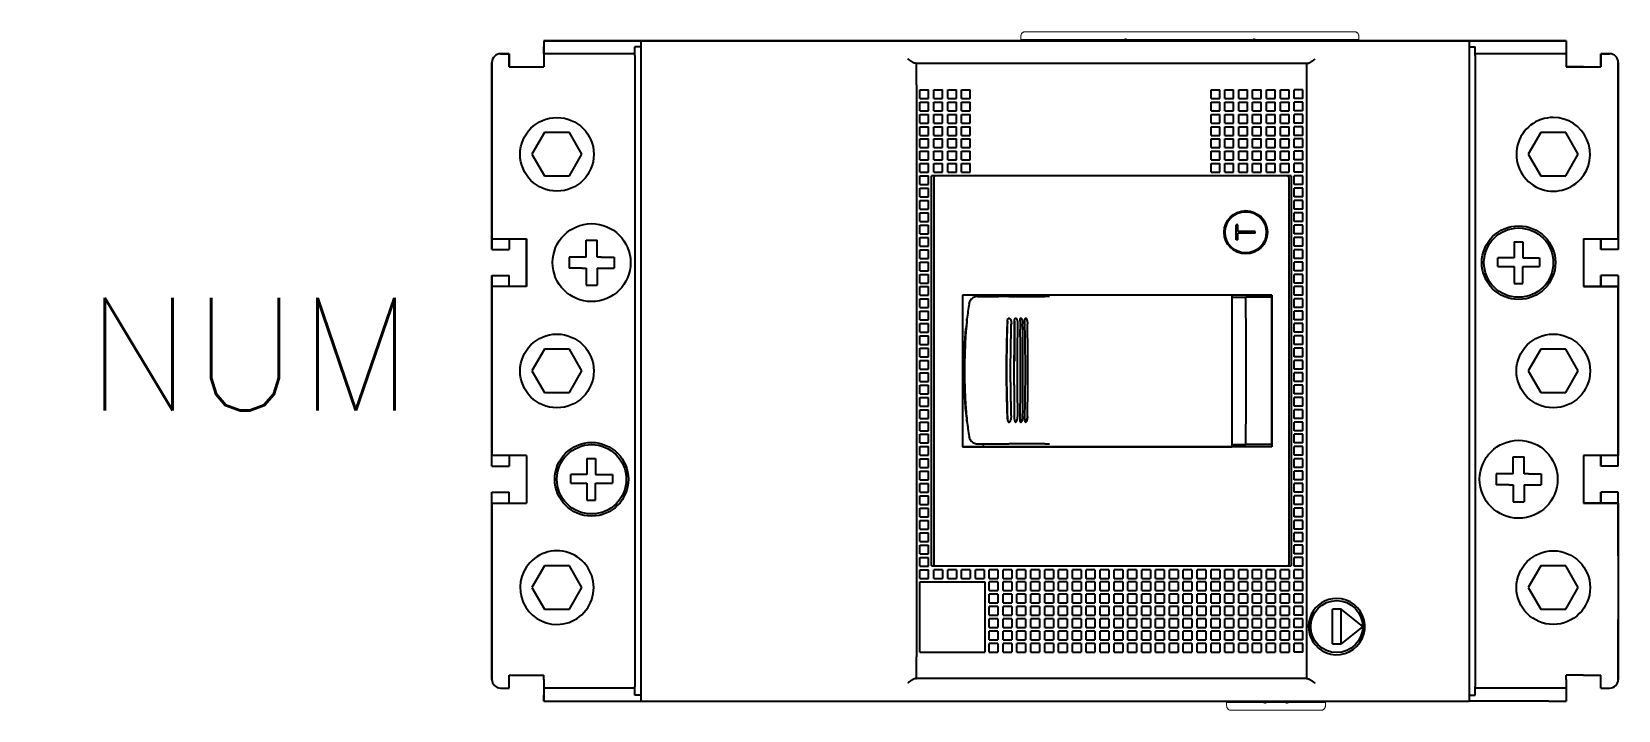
# Model space of a CAD drawing. Header units: millimetres. Extents: x -161 to 18, y -4 to 4.
# Drawn here: x 0 to 18.31, y -4.06 to 3.77 of the extents above.
import ezdxf
from ezdxf.enums import TextEntityAlignment as Align

# ---------------------------------------------------------------- set-up
doc = ezdxf.new("R2010")
doc.units = ezdxf.units.MM
doc.set_wipeout_variables(frame=1)
doc.linetypes.add('DASHSPACE', pattern=[30, 12, -18])
doc.styles.add('Romans', font='romans.shx')

msp = doc.modelspace()

# ---------------------------------------------------------------- linework, layer by layer
at = {"color": 7, "lineweight": 35, "ltscale": 0.0175}
for p, q in [((5.912, 3.667), (5.912, 3.597)), ((7.032, 3.597), (6.962, 3.597)), ((16.592, 3.597), (16.662, 3.597)), ((5.912, -3.953), (5.912, -3.883)), ((7.032, -3.883), (6.962, -3.883)), ((16.592, -3.883), (16.662, -3.883))]:
    msp.add_line(p, q, dxfattribs=at)
at = {"color": 7, "lineweight": 35, "ltscale": 0.28}
for p, q in [((5.912, 3.667), (7.032, 3.667)), ((16.592, 3.667), (17.712, 3.667))]:
    msp.add_line(p, q, dxfattribs=at)
at = {"color": 7, "lineweight": 35, "ltscale": 0.05}
for p, q in [((6.112, 3.667), (5.912, 3.667)), ((17.712, 3.667), (17.512, 3.667)), ((5.512, 3.367), (5.712, 3.367)), ((5.712, 3.367), (5.912, 3.367)), ((17.912, 3.367), (17.712, 3.367)), ((17.912, 3.367), (18.112, 3.367)), ((14.122, 1.467), (13.922, 1.467)), ((14.122, 1.447), (13.922, 1.447)), ((5.312, 1.257), (5.512, 1.257)), ((18.312, 1.257), (18.112, 1.257)), ((5.312, 0.957), (5.512, 0.957)), ((5.312, 0.957), (5.512, 0.957)), ((18.312, 0.957), (18.112, 0.957)), ((18.312, 0.957), (18.112, 0.957)), ((5.312, -1.243), (5.512, -1.243)), ((18.312, -1.243), (18.112, -1.243)), ((5.312, -1.543), (5.512, -1.543)), ((5.312, -1.543), (5.512, -1.543)), ((18.312, -1.543), (18.112, -1.543)), ((18.312, -1.543), (18.112, -1.543)), ((5.512, -3.653), (5.712, -3.653)), ((5.712, -3.653), (5.912, -3.653)), ((17.912, -3.653), (17.712, -3.653)), ((17.912, -3.653), (18.112, -3.653)), ((5.912, -3.953), (6.112, -3.953)), ((17.512, -3.953), (17.712, -3.953))]:
    msp.add_line(p, q, dxfattribs=at)
at = {"color": 7, "lineweight": 35, "ltscale": 0.0375}
for p, q in [((5.912, 3.667), (5.912, 3.517)), ((17.712, 3.667), (17.712, 3.517)), ((5.512, 3.367), (5.512, 3.517)), ((18.112, 3.367), (18.112, 3.517)), ((5.512, -3.803), (5.512, -3.653)), ((18.112, -3.803), (18.112, -3.653)), ((5.912, -3.803), (5.912, -3.953)), ((17.712, -3.803), (17.712, -3.953))]:
    msp.add_line(p, q, dxfattribs=at)
at = {"color": 7, "lineweight": 35, "ltscale": 0.2625}
for p, q in [((7.162, 3.667), (6.112, 3.667)), ((17.512, 3.667), (16.462, 3.667)), ((6.962, 3.517), (5.912, 3.517)), ((17.712, 3.517), (16.662, 3.517)), ((6.962, -3.803), (5.912, -3.803)), ((17.712, -3.803), (16.662, -3.803))]:
    msp.add_line(p, q, dxfattribs=at)
at = {"color": 7, "lineweight": 35}
for p, q in [((7.032, 3.667), (16.592, 3.667)), ((11.712, 3.667), (7.162, 3.667)), ((16.462, 3.667), (14.262, 3.667)), ((6.962, 3.497), (6.962, -3.783)), ((7.032, 3.567), (7.032, -3.853)), ((16.592, 3.567), (16.592, -3.853)), ((16.662, 3.497), (16.662, -3.783)), ((5.312, 1.257), (5.312, 3.417)), ((5.312, 3.417), (5.312, 1.382)), ((10.212, 3.407), (14.712, 3.407)), ((18.312, 3.417), (18.312, 1.382)), ((10.212, 3.157), (10.212, -3.443)), ((14.712, 3.157), (14.712, -3.443)), ((14.537, 2.107), (10.387, 2.107)), ((10.387, -2.393), (10.387, 2.107)), ((10.412, 2.017), (10.412, -2.304)), ((14.492, 2.107), (10.432, 2.107)), ((14.512, -2.304), (14.512, 2.017)), ((14.537, 2.107), (14.537, -2.393)), ((5.312, -1.243), (5.312, 0.957)), ((14.312, 0.732), (10.745, 0.732)), ((10.745, -1.018), (13.852, -1.018)), ((14.312, -1.018), (10.745, -1.018)), ((5.312, -3.703), (5.312, -1.543)), ((5.312, -1.668), (5.312, -3.703)), ((18.312, -1.668), (18.312, -3.703)), ((10.432, -2.393), (14.492, -2.393)), ((14.712, -3.693), (10.212, -3.693)), ((7.032, -3.953), (16.592, -3.953))]:
    msp.add_line(p, q, dxfattribs=at)
at = {"color": 7, "lineweight": 35, "ltscale": 0.025}
for p, q in [((7.032, 3.667), (7.032, 3.567)), ((16.592, 3.667), (16.592, 3.567)), ((5.512, 3.517), (5.412, 3.517)), ((5.412, 3.517), (5.512, 3.517)), ((5.512, 3.517), (5.512, 3.417)), ((5.912, 3.517), (5.912, 3.417)), ((6.962, 3.497), (6.962, 3.597)), ((16.662, 3.497), (16.662, 3.597)), ((17.712, 3.517), (17.712, 3.417)), ((18.212, 3.517), (18.112, 3.517)), ((18.112, 3.517), (18.112, 3.417)), ((18.112, 3.517), (18.212, 3.517)), ((10.252, 3.002), (10.252, 3.102)), ((10.252, 3.102), (10.352, 3.102)), ((10.252, 3.002), (10.352, 3.002)), ((10.252, 2.86), (10.252, 2.96)), ((10.252, 2.96), (10.352, 2.96)), ((10.352, 3.002), (10.352, 3.102)), ((10.352, 2.86), (10.352, 2.96)), ((10.412, 3.102), (10.512, 3.102)), ((10.412, 3.002), (10.412, 3.102)), ((10.412, 3.002), (10.512, 3.002)), ((10.412, 2.96), (10.512, 2.96)), ((10.412, 2.86), (10.412, 2.96)), ((10.512, 3.002), (10.512, 3.102)), ((10.512, 2.86), (10.512, 2.96)), ((10.572, 3.102), (10.672, 3.102)), ((10.572, 3.002), (10.572, 3.102)), ((10.572, 3.002), (10.672, 3.002)), ((10.572, 2.96), (10.672, 2.96)), ((10.572, 2.86), (10.572, 2.96)), ((10.672, 3.002), (10.672, 3.102)), ((10.672, 2.86), (10.672, 2.96)), ((10.732, 3.102), (10.832, 3.102)), ((10.732, 3.002), (10.732, 3.102)), ((10.732, 3.002), (10.832, 3.002)), ((10.732, 2.96), (10.832, 2.96)), ((10.732, 2.86), (10.732, 2.96)), ((10.832, 3.002), (10.832, 3.102)), ((10.832, 2.86), (10.832, 2.96)), ((13.612, 3.102), (13.712, 3.102)), ((13.612, 3.002), (13.612, 3.102)), ((13.612, 3.002), (13.712, 3.002)), ((13.612, 2.96), (13.712, 2.96)), ((13.612, 2.86), (13.612, 2.96)), ((13.712, 3.002), (13.712, 3.102)), ((13.712, 2.86), (13.712, 2.96)), ((13.772, 3.102), (13.872, 3.102)), ((13.772, 3.002), (13.772, 3.102)), ((13.772, 3.002), (13.872, 3.002)), ((13.772, 2.96), (13.872, 2.96)), ((13.772, 2.86), (13.772, 2.96)), ((13.872, 3.002), (13.872, 3.102)), ((13.872, 2.86), (13.872, 2.96)), ((13.932, 3.102), (14.032, 3.102)), ((13.932, 3.002), (13.932, 3.102)), ((13.932, 3.002), (14.032, 3.002)), ((13.932, 2.96), (14.032, 2.96)), ((13.932, 2.86), (13.932, 2.96)), ((14.032, 3.002), (14.032, 3.102)), ((14.032, 2.86), (14.032, 2.96)), ((14.092, 3.102), (14.192, 3.102)), ((14.092, 3.002), (14.092, 3.102)), ((14.092, 3.002), (14.192, 3.002)), ((14.092, 2.96), (14.192, 2.96)), ((14.092, 2.86), (14.092, 2.96)), ((14.192, 3.002), (14.192, 3.102)), ((14.192, 2.86), (14.192, 2.96)), ((14.252, 3.102), (14.352, 3.102)), ((14.252, 3.002), (14.252, 3.102)), ((14.252, 3.002), (14.352, 3.002)), ((14.252, 2.96), (14.352, 2.96)), ((14.252, 2.86), (14.252, 2.96)), ((14.352, 3.002), (14.352, 3.102)), ((14.352, 2.86), (14.352, 2.96)), ((14.412, 3.102), (14.512, 3.102)), ((14.412, 3.002), (14.412, 3.102)), ((14.412, 3.002), (14.512, 3.002)), ((14.412, 2.96), (14.512, 2.96)), ((14.412, 2.86), (14.412, 2.96)), ((14.512, 3.002), (14.512, 3.102)), ((14.512, 2.86), (14.512, 2.96)), ((14.572, 3.002), (14.572, 3.102)), ((14.672, 3.102), (14.572, 3.102)), ((14.672, 3.002), (14.572, 3.002)), ((14.572, 2.86), (14.572, 2.96)), ((14.672, 2.96), (14.572, 2.96)), ((14.672, 3.002), (14.672, 3.102)), ((14.672, 2.86), (14.672, 2.96)), ((10.252, 2.86), (10.352, 2.86)), ((10.252, 2.718), (10.252, 2.818)), ((10.252, 2.818), (10.352, 2.818)), ((10.352, 2.718), (10.352, 2.818)), ((10.412, 2.86), (10.512, 2.86)), ((10.412, 2.818), (10.512, 2.818)), ((10.412, 2.718), (10.412, 2.818)), ((10.512, 2.718), (10.512, 2.818)), ((10.572, 2.86), (10.672, 2.86)), ((10.572, 2.818), (10.672, 2.818)), ((10.572, 2.718), (10.572, 2.818)), ((10.672, 2.718), (10.672, 2.818)), ((10.732, 2.86), (10.832, 2.86)), ((10.732, 2.818), (10.832, 2.818)), ((10.732, 2.718), (10.732, 2.818)), ((10.832, 2.718), (10.832, 2.818)), ((13.612, 2.86), (13.712, 2.86)), ((13.612, 2.818), (13.712, 2.818)), ((13.612, 2.718), (13.612, 2.818)), ((13.712, 2.718), (13.712, 2.818)), ((13.772, 2.86), (13.872, 2.86)), ((13.772, 2.818), (13.872, 2.818)), ((13.772, 2.718), (13.772, 2.818)), ((13.872, 2.718), (13.872, 2.818)), ((13.932, 2.86), (14.032, 2.86)), ((13.932, 2.818), (14.032, 2.818)), ((13.932, 2.718), (13.932, 2.818)), ((14.032, 2.718), (14.032, 2.818)), ((14.092, 2.86), (14.192, 2.86)), ((14.092, 2.818), (14.192, 2.818)), ((14.092, 2.718), (14.092, 2.818)), ((14.192, 2.718), (14.192, 2.818)), ((14.252, 2.86), (14.352, 2.86)), ((14.252, 2.818), (14.352, 2.818)), ((14.252, 2.718), (14.252, 2.818)), ((14.352, 2.718), (14.352, 2.818)), ((14.412, 2.86), (14.512, 2.86)), ((14.412, 2.818), (14.512, 2.818)), ((14.412, 2.718), (14.412, 2.818)), ((14.512, 2.718), (14.512, 2.818)), ((14.672, 2.86), (14.572, 2.86)), ((14.572, 2.718), (14.572, 2.818)), ((14.672, 2.818), (14.572, 2.818)), ((14.672, 2.718), (14.672, 2.818)), ((10.252, 2.718), (10.352, 2.718)), ((10.252, 2.576), (10.252, 2.676)), ((10.252, 2.676), (10.352, 2.676)), ((10.252, 2.576), (10.352, 2.576)), ((10.352, 2.576), (10.352, 2.676)), ((10.412, 2.718), (10.512, 2.718)), ((10.412, 2.676), (10.512, 2.676)), ((10.412, 2.576), (10.412, 2.676)), ((10.412, 2.576), (10.512, 2.576)), ((10.512, 2.576), (10.512, 2.676)), ((10.572, 2.718), (10.672, 2.718)), ((10.572, 2.676), (10.672, 2.676)), ((10.572, 2.576), (10.572, 2.676)), ((10.572, 2.576), (10.672, 2.576)), ((10.672, 2.576), (10.672, 2.676)), ((10.732, 2.718), (10.832, 2.718)), ((10.732, 2.676), (10.832, 2.676)), ((10.732, 2.576), (10.732, 2.676)), ((10.732, 2.576), (10.832, 2.576)), ((10.832, 2.576), (10.832, 2.676)), ((13.612, 2.718), (13.712, 2.718)), ((13.612, 2.676), (13.712, 2.676)), ((13.612, 2.576), (13.612, 2.676)), ((13.612, 2.576), (13.712, 2.576)), ((13.712, 2.576), (13.712, 2.676)), ((13.772, 2.718), (13.872, 2.718)), ((13.772, 2.676), (13.872, 2.676)), ((13.772, 2.576), (13.772, 2.676)), ((13.772, 2.576), (13.872, 2.576)), ((13.872, 2.576), (13.872, 2.676)), ((13.932, 2.718), (14.032, 2.718)), ((13.932, 2.676), (14.032, 2.676)), ((13.932, 2.576), (13.932, 2.676)), ((13.932, 2.576), (14.032, 2.576)), ((14.032, 2.576), (14.032, 2.676)), ((14.092, 2.718), (14.192, 2.718)), ((14.092, 2.676), (14.192, 2.676)), ((14.092, 2.576), (14.092, 2.676)), ((14.092, 2.576), (14.192, 2.576)), ((14.192, 2.576), (14.192, 2.676)), ((14.252, 2.718), (14.352, 2.718)), ((14.252, 2.676), (14.352, 2.676)), ((14.252, 2.576), (14.252, 2.676)), ((14.252, 2.576), (14.352, 2.576)), ((14.352, 2.576), (14.352, 2.676)), ((14.412, 2.718), (14.512, 2.718)), ((14.412, 2.676), (14.512, 2.676)), ((14.412, 2.576), (14.412, 2.676)), ((14.412, 2.576), (14.512, 2.576)), ((14.512, 2.576), (14.512, 2.676)), ((14.672, 2.718), (14.572, 2.718)), ((14.572, 2.576), (14.572, 2.676)), ((14.672, 2.676), (14.572, 2.676)), ((14.672, 2.576), (14.572, 2.576)), ((14.672, 2.576), (14.672, 2.676)), ((10.252, 2.434), (10.252, 2.534)), ((10.252, 2.534), (10.352, 2.534)), ((10.252, 2.434), (10.352, 2.434)), ((10.252, 2.292), (10.252, 2.392)), ((10.252, 2.392), (10.352, 2.392)), ((10.352, 2.434), (10.352, 2.534)), ((10.352, 2.292), (10.352, 2.392)), ((10.412, 2.534), (10.512, 2.534)), ((10.412, 2.434), (10.412, 2.534)), ((10.412, 2.434), (10.512, 2.434)), ((10.412, 2.392), (10.512, 2.392)), ((10.412, 2.292), (10.412, 2.392)), ((10.512, 2.434), (10.512, 2.534)), ((10.512, 2.292), (10.512, 2.392)), ((10.572, 2.534), (10.672, 2.534)), ((10.572, 2.434), (10.572, 2.534)), ((10.572, 2.434), (10.672, 2.434)), ((10.572, 2.392), (10.672, 2.392)), ((10.572, 2.292), (10.572, 2.392)), ((10.672, 2.434), (10.672, 2.534)), ((10.672, 2.292), (10.672, 2.392)), ((10.732, 2.534), (10.832, 2.534)), ((10.732, 2.434), (10.732, 2.534)), ((10.732, 2.434), (10.832, 2.434)), ((10.732, 2.392), (10.832, 2.392)), ((10.732, 2.292), (10.732, 2.392)), ((10.832, 2.434), (10.832, 2.534)), ((10.832, 2.292), (10.832, 2.392)), ((13.612, 2.534), (13.712, 2.534)), ((13.612, 2.434), (13.612, 2.534)), ((13.612, 2.434), (13.712, 2.434)), ((13.612, 2.392), (13.712, 2.392)), ((13.612, 2.292), (13.612, 2.392)), ((13.712, 2.434), (13.712, 2.534)), ((13.712, 2.292), (13.712, 2.392)), ((13.772, 2.534), (13.872, 2.534)), ((13.772, 2.434), (13.772, 2.534)), ((13.772, 2.434), (13.872, 2.434)), ((13.772, 2.392), (13.872, 2.392)), ((13.772, 2.292), (13.772, 2.392)), ((13.872, 2.434), (13.872, 2.534)), ((13.872, 2.292), (13.872, 2.392)), ((13.932, 2.534), (14.032, 2.534)), ((13.932, 2.434), (13.932, 2.534)), ((13.932, 2.434), (14.032, 2.434)), ((13.932, 2.392), (14.032, 2.392)), ((13.932, 2.292), (13.932, 2.392)), ((14.032, 2.434), (14.032, 2.534)), ((14.032, 2.292), (14.032, 2.392)), ((14.092, 2.534), (14.192, 2.534)), ((14.092, 2.434), (14.092, 2.534)), ((14.092, 2.434), (14.192, 2.434)), ((14.092, 2.392), (14.192, 2.392)), ((14.092, 2.292), (14.092, 2.392)), ((14.192, 2.434), (14.192, 2.534)), ((14.192, 2.292), (14.192, 2.392)), ((14.252, 2.534), (14.352, 2.534)), ((14.252, 2.434), (14.252, 2.534)), ((14.252, 2.434), (14.352, 2.434)), ((14.252, 2.392), (14.352, 2.392)), ((14.252, 2.292), (14.252, 2.392)), ((14.352, 2.434), (14.352, 2.534)), ((14.352, 2.292), (14.352, 2.392)), ((14.412, 2.534), (14.512, 2.534)), ((14.412, 2.434), (14.412, 2.534)), ((14.412, 2.434), (14.512, 2.434)), ((14.412, 2.392), (14.512, 2.392)), ((14.412, 2.292), (14.412, 2.392)), ((14.512, 2.434), (14.512, 2.534)), ((14.512, 2.292), (14.512, 2.392)), ((14.572, 2.434), (14.572, 2.534)), ((14.672, 2.534), (14.572, 2.534)), ((14.672, 2.434), (14.572, 2.434)), ((14.572, 2.292), (14.572, 2.392)), ((14.672, 2.392), (14.572, 2.392)), ((14.672, 2.434), (14.672, 2.534)), ((14.672, 2.292), (14.672, 2.392)), ((10.252, 2.292), (10.352, 2.292)), ((10.252, 2.15), (10.252, 2.25)), ((10.252, 2.25), (10.352, 2.25)), ((10.352, 2.15), (10.352, 2.25)), ((10.412, 2.292), (10.512, 2.292)), ((10.412, 2.15), (10.412, 2.25)), ((10.412, 2.25), (10.512, 2.25)), ((10.512, 2.15), (10.512, 2.25)), ((10.572, 2.292), (10.672, 2.292)), ((10.572, 2.25), (10.672, 2.25)), ((10.572, 2.15), (10.572, 2.25)), ((10.672, 2.15), (10.672, 2.25)), ((10.732, 2.292), (10.832, 2.292)), ((10.732, 2.25), (10.832, 2.25)), ((10.732, 2.15), (10.732, 2.25)), ((10.832, 2.15), (10.832, 2.25)), ((13.612, 2.292), (13.712, 2.292)), ((13.612, 2.25), (13.712, 2.25)), ((13.612, 2.15), (13.612, 2.25)), ((13.712, 2.15), (13.712, 2.25)), ((13.772, 2.292), (13.872, 2.292)), ((13.772, 2.25), (13.872, 2.25)), ((13.772, 2.15), (13.772, 2.25)), ((13.872, 2.15), (13.872, 2.25)), ((13.932, 2.292), (14.032, 2.292)), ((13.932, 2.25), (14.032, 2.25)), ((13.932, 2.15), (13.932, 2.25)), ((14.032, 2.15), (14.032, 2.25)), ((14.092, 2.292), (14.192, 2.292)), ((14.092, 2.25), (14.192, 2.25)), ((14.092, 2.15), (14.092, 2.25)), ((14.192, 2.15), (14.192, 2.25)), ((14.252, 2.292), (14.352, 2.292)), ((14.252, 2.25), (14.352, 2.25)), ((14.252, 2.15), (14.252, 2.25)), ((14.352, 2.15), (14.352, 2.25)), ((14.412, 2.292), (14.512, 2.292)), ((14.412, 2.25), (14.512, 2.25)), ((14.412, 2.15), (14.412, 2.25)), ((14.512, 2.15), (14.512, 2.25)), ((14.672, 2.292), (14.572, 2.292)), ((14.572, 2.15), (14.572, 2.25)), ((14.672, 2.25), (14.572, 2.25)), ((14.672, 2.15), (14.672, 2.25)), ((10.252, 2.15), (10.352, 2.15)), ((10.252, 2.008), (10.252, 2.108)), ((10.252, 2.108), (10.352, 2.108)), ((10.352, 2.008), (10.352, 2.108)), ((10.412, 2.15), (10.512, 2.15)), ((10.572, 2.15), (10.672, 2.15)), ((10.732, 2.15), (10.832, 2.15)), ((13.612, 2.15), (13.712, 2.15)), ((13.772, 2.15), (13.872, 2.15)), ((13.932, 2.15), (14.032, 2.15)), ((14.092, 2.15), (14.192, 2.15)), ((14.252, 2.15), (14.352, 2.15)), ((14.412, 2.15), (14.512, 2.15)), ((14.672, 2.15), (14.572, 2.15)), ((14.572, 2.008), (14.572, 2.108)), ((14.672, 2.108), (14.572, 2.108)), ((14.672, 2.008), (14.672, 2.108)), ((10.252, 2.008), (10.352, 2.008)), ((10.252, 1.866), (10.252, 1.966)), ((10.252, 1.966), (10.352, 1.966)), ((10.252, 1.866), (10.352, 1.866)), ((10.352, 1.866), (10.352, 1.966)), ((14.672, 2.008), (14.572, 2.008)), ((14.572, 1.866), (14.572, 1.966)), ((14.672, 1.966), (14.572, 1.966)), ((14.672, 1.866), (14.572, 1.866)), ((14.672, 1.866), (14.672, 1.966)), ((10.252, 1.724), (10.252, 1.824)), ((10.252, 1.824), (10.352, 1.824)), ((10.252, 1.724), (10.352, 1.724)), ((10.252, 1.582), (10.252, 1.682)), ((10.252, 1.682), (10.352, 1.682)), ((10.352, 1.724), (10.352, 1.824)), ((10.352, 1.582), (10.352, 1.682)), ((14.572, 1.724), (14.572, 1.824)), ((14.672, 1.824), (14.572, 1.824)), ((14.672, 1.724), (14.572, 1.724)), ((14.572, 1.582), (14.572, 1.682)), ((14.672, 1.682), (14.572, 1.682)), ((14.672, 1.724), (14.672, 1.824)), ((14.672, 1.582), (14.672, 1.682)), ((10.252, 1.582), (10.352, 1.582)), ((10.252, 1.44), (10.252, 1.54)), ((10.252, 1.54), (10.352, 1.54)), ((10.352, 1.44), (10.352, 1.54)), ((14.672, 1.582), (14.572, 1.582)), ((14.572, 1.44), (14.572, 1.54)), ((14.672, 1.54), (14.572, 1.54)), ((14.672, 1.44), (14.672, 1.54)), ((10.252, 1.44), (10.352, 1.44)), ((10.252, 1.298), (10.252, 1.398)), ((10.252, 1.398), (10.352, 1.398)), ((10.252, 1.298), (10.352, 1.298)), ((10.352, 1.298), (10.352, 1.398)), ((14.672, 1.44), (14.572, 1.44)), ((14.572, 1.298), (14.572, 1.398)), ((14.672, 1.398), (14.572, 1.398)), ((14.672, 1.298), (14.572, 1.298)), ((14.672, 1.298), (14.672, 1.398)), ((17.109, 1.347), (17.209, 1.347)), ((10.252, 1.156), (10.252, 1.256)), ((10.252, 1.256), (10.352, 1.256)), ((10.252, 1.156), (10.352, 1.156)), ((10.252, 1.014), (10.252, 1.114)), ((10.252, 1.114), (10.352, 1.114)), ((10.352, 1.156), (10.352, 1.256)), ((10.352, 1.014), (10.352, 1.114)), ((14.572, 1.156), (14.572, 1.256)), ((14.672, 1.256), (14.572, 1.256)), ((14.672, 1.156), (14.572, 1.156)), ((14.572, 1.014), (14.572, 1.114)), ((14.672, 1.114), (14.572, 1.114)), ((14.672, 1.156), (14.672, 1.256)), ((14.672, 1.014), (14.672, 1.114)), ((16.922, 1.062), (16.922, 1.162)), ((17.402, 1.162), (17.402, 1.062)), ((10.252, 1.014), (10.352, 1.014)), ((10.252, 0.872), (10.252, 0.972)), ((10.252, 0.972), (10.352, 0.972)), ((10.352, 0.872), (10.352, 0.972)), ((14.672, 1.014), (14.572, 1.014)), ((14.572, 0.872), (14.572, 0.972)), ((14.672, 0.972), (14.572, 0.972)), ((14.672, 0.872), (14.672, 0.972)), ((10.252, 0.872), (10.352, 0.872)), ((10.252, 0.73), (10.252, 0.83)), ((10.252, 0.83), (10.352, 0.83)), ((10.352, 0.73), (10.352, 0.83)), ((14.672, 0.872), (14.572, 0.872)), ((14.572, 0.73), (14.572, 0.83)), ((14.672, 0.83), (14.572, 0.83)), ((14.672, 0.73), (14.672, 0.83)), ((17.109, 0.867), (17.209, 0.867)), ((10.252, 0.73), (10.352, 0.73)), ((10.252, 0.588), (10.252, 0.688)), ((10.252, 0.688), (10.352, 0.688)), ((10.252, 0.588), (10.352, 0.588)), ((10.352, 0.588), (10.352, 0.688)), ((14.672, 0.73), (14.572, 0.73)), ((14.572, 0.588), (14.572, 0.688)), ((14.672, 0.688), (14.572, 0.688)), ((14.672, 0.588), (14.572, 0.588)), ((14.672, 0.588), (14.672, 0.688)), ((10.252, 0.446), (10.252, 0.546)), ((10.252, 0.546), (10.352, 0.546)), ((10.252, 0.446), (10.352, 0.446)), ((10.252, 0.304), (10.252, 0.404)), ((10.252, 0.404), (10.352, 0.404)), ((10.352, 0.446), (10.352, 0.546)), ((10.352, 0.304), (10.352, 0.404)), ((14.572, 0.446), (14.572, 0.546)), ((14.672, 0.546), (14.572, 0.546)), ((14.672, 0.446), (14.572, 0.446)), ((14.572, 0.304), (14.572, 0.404)), ((14.672, 0.404), (14.572, 0.404)), ((14.672, 0.446), (14.672, 0.546)), ((14.672, 0.304), (14.672, 0.404)), ((10.252, 0.304), (10.352, 0.304)), ((10.252, 0.162), (10.252, 0.262)), ((10.252, 0.262), (10.352, 0.262)), ((10.352, 0.162), (10.352, 0.262)), ((14.672, 0.304), (14.572, 0.304)), ((14.572, 0.162), (14.572, 0.262)), ((14.672, 0.262), (14.572, 0.262)), ((14.672, 0.162), (14.672, 0.262)), ((10.252, 0.162), (10.352, 0.162)), ((10.252, 0.02), (10.252, 0.12)), ((10.252, 0.12), (10.352, 0.12)), ((10.252, 0.02), (10.352, 0.02)), ((10.352, 0.02), (10.352, 0.12)), ((14.672, 0.162), (14.572, 0.162)), ((14.572, 0.02), (14.572, 0.12)), ((14.672, 0.12), (14.572, 0.12)), ((14.672, 0.02), (14.572, 0.02)), ((14.672, 0.02), (14.672, 0.12)), ((10.252, -0.122), (10.252, -0.022)), ((10.252, -0.022), (10.352, -0.022)), ((10.252, -0.122), (10.352, -0.122)), ((10.252, -0.264), (10.252, -0.164)), ((10.252, -0.164), (10.352, -0.164)), ((10.352, -0.122), (10.352, -0.022)), ((10.352, -0.264), (10.352, -0.164)), ((14.572, -0.122), (14.572, -0.022)), ((14.672, -0.022), (14.572, -0.022)), ((14.672, -0.122), (14.572, -0.122)), ((14.572, -0.264), (14.572, -0.164)), ((14.672, -0.164), (14.572, -0.164)), ((14.672, -0.122), (14.672, -0.022)), ((14.672, -0.264), (14.672, -0.164)), ((10.252, -0.264), (10.352, -0.264)), ((10.252, -0.406), (10.252, -0.306)), ((10.252, -0.306), (10.352, -0.306)), ((10.352, -0.406), (10.352, -0.306)), ((14.672, -0.264), (14.572, -0.264)), ((14.572, -0.406), (14.572, -0.306)), ((14.672, -0.306), (14.572, -0.306)), ((14.672, -0.406), (14.672, -0.306)), ((10.252, -0.406), (10.352, -0.406)), ((10.252, -0.548), (10.252, -0.448)), ((10.252, -0.448), (10.352, -0.448)), ((10.252, -0.548), (10.352, -0.548)), ((10.352, -0.548), (10.352, -0.448)), ((14.672, -0.406), (14.572, -0.406)), ((14.572, -0.548), (14.572, -0.448)), ((14.672, -0.448), (14.572, -0.448)), ((14.672, -0.548), (14.572, -0.548)), ((14.672, -0.548), (14.672, -0.448)), ((10.252, -0.69), (10.252, -0.59)), ((10.252, -0.59), (10.352, -0.59)), ((10.252, -0.69), (10.352, -0.69)), ((10.252, -0.832), (10.252, -0.732)), ((10.252, -0.732), (10.352, -0.732)), ((10.352, -0.69), (10.352, -0.59)), ((10.352, -0.832), (10.352, -0.732)), ((14.572, -0.69), (14.572, -0.59)), ((14.672, -0.59), (14.572, -0.59)), ((14.672, -0.69), (14.572, -0.69)), ((14.572, -0.832), (14.572, -0.732)), ((14.672, -0.732), (14.572, -0.732)), ((14.672, -0.69), (14.672, -0.59)), ((14.672, -0.832), (14.672, -0.732)), ((10.252, -0.832), (10.352, -0.832)), ((10.252, -0.974), (10.252, -0.874)), ((10.252, -0.874), (10.352, -0.874)), ((10.352, -0.974), (10.352, -0.874)), ((14.672, -0.832), (14.572, -0.832)), ((14.572, -0.974), (14.572, -0.874)), ((14.672, -0.874), (14.572, -0.874)), ((14.672, -0.974), (14.672, -0.874)), ((10.252, -0.974), (10.352, -0.974)), ((10.252, -1.116), (10.252, -1.016)), ((10.252, -1.016), (10.352, -1.016)), ((10.352, -1.116), (10.352, -1.016)), ((14.672, -0.974), (14.572, -0.974)), ((14.572, -1.116), (14.572, -1.016)), ((14.672, -1.016), (14.572, -1.016)), ((14.672, -1.116), (14.672, -1.016)), ((6.409, -1.153), (6.509, -1.153)), ((10.252, -1.116), (10.352, -1.116)), ((10.252, -1.258), (10.252, -1.158)), ((10.252, -1.158), (10.352, -1.158)), ((10.252, -1.258), (10.352, -1.258)), ((10.352, -1.258), (10.352, -1.158)), ((14.672, -1.116), (14.572, -1.116)), ((14.572, -1.258), (14.572, -1.158)), ((14.672, -1.158), (14.572, -1.158)), ((14.672, -1.258), (14.572, -1.258)), ((14.672, -1.258), (14.672, -1.158)), ((6.222, -1.438), (6.222, -1.338)), ((6.702, -1.338), (6.702, -1.438)), ((10.252, -1.4), (10.252, -1.3)), ((10.252, -1.3), (10.352, -1.3)), ((10.252, -1.4), (10.352, -1.4)), ((10.252, -1.542), (10.252, -1.442)), ((10.252, -1.442), (10.352, -1.442)), ((10.352, -1.4), (10.352, -1.3)), ((10.352, -1.542), (10.352, -1.442)), ((14.572, -1.4), (14.572, -1.3)), ((14.672, -1.3), (14.572, -1.3)), ((14.672, -1.4), (14.572, -1.4)), ((14.572, -1.542), (14.572, -1.442)), ((14.672, -1.442), (14.572, -1.442)), ((14.672, -1.4), (14.672, -1.3)), ((14.672, -1.542), (14.672, -1.442)), ((6.409, -1.633), (6.509, -1.633)), ((10.252, -1.542), (10.352, -1.542)), ((10.252, -1.684), (10.252, -1.584)), ((10.252, -1.584), (10.352, -1.584)), ((10.352, -1.684), (10.352, -1.584)), ((14.672, -1.542), (14.572, -1.542)), ((14.572, -1.684), (14.572, -1.584)), ((14.672, -1.584), (14.572, -1.584)), ((14.672, -1.684), (14.672, -1.584)), ((10.252, -1.684), (10.352, -1.684)), ((10.252, -1.826), (10.252, -1.726)), ((10.252, -1.726), (10.352, -1.726)), ((10.252, -1.826), (10.352, -1.826)), ((10.352, -1.826), (10.352, -1.726)), ((14.672, -1.684), (14.572, -1.684)), ((14.572, -1.826), (14.572, -1.726)), ((14.672, -1.726), (14.572, -1.726)), ((14.672, -1.826), (14.572, -1.826)), ((14.672, -1.826), (14.672, -1.726)), ((10.252, -1.968), (10.252, -1.868)), ((10.252, -1.868), (10.352, -1.868)), ((10.252, -1.968), (10.352, -1.968)), ((10.252, -2.11), (10.252, -2.01)), ((10.252, -2.01), (10.352, -2.01)), ((10.352, -1.968), (10.352, -1.868)), ((10.352, -2.11), (10.352, -2.01)), ((14.572, -1.968), (14.572, -1.868)), ((14.672, -1.868), (14.572, -1.868)), ((14.672, -1.968), (14.572, -1.968)), ((14.572, -2.11), (14.572, -2.01)), ((14.672, -2.01), (14.572, -2.01)), ((14.672, -1.968), (14.672, -1.868)), ((14.672, -2.11), (14.672, -2.01)), ((10.252, -2.11), (10.352, -2.11)), ((10.252, -2.252), (10.252, -2.152)), ((10.252, -2.152), (10.352, -2.152)), ((10.352, -2.252), (10.352, -2.152)), ((14.672, -2.11), (14.572, -2.11)), ((14.572, -2.252), (14.572, -2.152)), ((14.672, -2.152), (14.572, -2.152)), ((14.672, -2.252), (14.672, -2.152)), ((10.252, -2.252), (10.352, -2.252)), ((10.252, -2.394), (10.252, -2.294)), ((10.252, -2.294), (10.352, -2.294)), ((10.352, -2.394), (10.352, -2.294)), ((14.672, -2.252), (14.572, -2.252)), ((14.572, -2.394), (14.572, -2.294)), ((14.672, -2.294), (14.572, -2.294)), ((14.672, -2.394), (14.672, -2.294)), ((10.252, -2.394), (10.352, -2.394)), ((10.252, -2.536), (10.252, -2.436)), ((10.252, -2.436), (10.352, -2.436)), ((10.252, -2.536), (10.352, -2.536)), ((10.352, -2.536), (10.352, -2.436)), ((10.512, -2.436), (10.412, -2.436)), ((10.412, -2.536), (10.412, -2.436)), ((10.412, -2.536), (10.512, -2.536)), ((10.512, -2.436), (10.512, -2.536)), ((10.672, -2.436), (10.572, -2.436)), ((10.572, -2.536), (10.572, -2.436)), ((10.572, -2.536), (10.672, -2.536)), ((10.672, -2.436), (10.672, -2.536)), ((10.832, -2.436), (10.732, -2.436)), ((10.732, -2.536), (10.732, -2.436)), ((10.732, -2.536), (10.832, -2.536)), ((10.832, -2.436), (10.832, -2.536)), ((10.992, -2.436), (10.892, -2.436)), ((10.892, -2.536), (10.892, -2.436)), ((10.892, -2.536), (10.992, -2.536)), ((10.992, -2.436), (10.992, -2.536)), ((11.152, -2.436), (11.052, -2.436)), ((11.052, -2.536), (11.052, -2.436)), ((11.052, -2.536), (11.152, -2.536)), ((11.152, -2.436), (11.152, -2.536)), ((11.312, -2.436), (11.212, -2.436)), ((11.212, -2.536), (11.212, -2.436)), ((11.212, -2.536), (11.312, -2.536)), ((11.312, -2.436), (11.312, -2.536)), ((11.472, -2.436), (11.372, -2.436)), ((11.372, -2.536), (11.372, -2.436)), ((11.372, -2.536), (11.472, -2.536)), ((11.472, -2.436), (11.472, -2.536)), ((11.632, -2.436), (11.532, -2.436)), ((11.532, -2.536), (11.532, -2.436)), ((11.532, -2.536), (11.632, -2.536)), ((11.632, -2.436), (11.632, -2.536)), ((11.792, -2.436), (11.692, -2.436)), ((11.692, -2.536), (11.692, -2.436)), ((11.692, -2.536), (11.792, -2.536)), ((11.792, -2.436), (11.792, -2.536)), ((11.952, -2.436), (11.852, -2.436)), ((11.852, -2.536), (11.852, -2.436)), ((11.852, -2.536), (11.952, -2.536)), ((11.952, -2.436), (11.952, -2.536)), ((12.112, -2.436), (12.012, -2.436)), ((12.012, -2.536), (12.012, -2.436)), ((12.012, -2.536), (12.112, -2.536)), ((12.112, -2.436), (12.112, -2.536)), ((12.272, -2.436), (12.172, -2.436)), ((12.172, -2.536), (12.172, -2.436)), ((12.172, -2.536), (12.272, -2.536)), ((12.272, -2.436), (12.272, -2.536)), ((12.432, -2.436), (12.332, -2.436)), ((12.332, -2.536), (12.332, -2.436)), ((12.332, -2.536), (12.432, -2.536)), ((12.432, -2.436), (12.432, -2.536)), ((12.592, -2.436), (12.492, -2.436)), ((12.492, -2.536), (12.492, -2.436)), ((12.492, -2.536), (12.592, -2.536)), ((12.592, -2.436), (12.592, -2.536)), ((12.752, -2.436), (12.652, -2.436)), ((12.652, -2.536), (12.652, -2.436)), ((12.652, -2.536), (12.752, -2.536)), ((12.752, -2.436), (12.752, -2.536)), ((12.912, -2.436), (12.812, -2.436)), ((12.812, -2.536), (12.812, -2.436)), ((12.812, -2.536), (12.912, -2.536)), ((12.912, -2.436), (12.912, -2.536)), ((13.072, -2.436), (12.972, -2.436)), ((12.972, -2.536), (12.972, -2.436)), ((12.972, -2.536), (13.072, -2.536)), ((13.072, -2.436), (13.072, -2.536)), ((13.232, -2.436), (13.132, -2.436)), ((13.132, -2.536), (13.132, -2.436)), ((13.132, -2.536), (13.232, -2.536)), ((13.232, -2.436), (13.232, -2.536)), ((13.392, -2.436), (13.292, -2.436)), ((13.292, -2.536), (13.292, -2.436)), ((13.292, -2.536), (13.392, -2.536)), ((13.392, -2.436), (13.392, -2.536)), ((13.552, -2.436), (13.452, -2.436)), ((13.452, -2.536), (13.452, -2.436)), ((13.452, -2.536), (13.552, -2.536)), ((13.552, -2.436), (13.552, -2.536)), ((13.712, -2.436), (13.612, -2.436)), ((13.612, -2.536), (13.612, -2.436)), ((13.612, -2.536), (13.712, -2.536)), ((13.712, -2.436), (13.712, -2.536)), ((13.872, -2.436), (13.772, -2.436)), ((13.772, -2.536), (13.772, -2.436)), ((13.772, -2.536), (13.872, -2.536)), ((13.872, -2.436), (13.872, -2.536)), ((14.032, -2.436), (13.932, -2.436)), ((13.932, -2.536), (13.932, -2.436)), ((13.932, -2.536), (14.032, -2.536)), ((14.032, -2.436), (14.032, -2.536)), ((14.192, -2.436), (14.092, -2.436)), ((14.092, -2.536), (14.092, -2.436)), ((14.092, -2.536), (14.192, -2.536)), ((14.192, -2.436), (14.192, -2.536)), ((14.352, -2.436), (14.252, -2.436)), ((14.252, -2.536), (14.252, -2.436)), ((14.252, -2.536), (14.352, -2.536)), ((14.352, -2.436), (14.352, -2.536)), ((14.512, -2.436), (14.412, -2.436)), ((14.412, -2.536), (14.412, -2.436)), ((14.412, -2.536), (14.512, -2.536)), ((14.512, -2.436), (14.512, -2.536)), ((14.672, -2.394), (14.572, -2.394)), ((14.572, -2.536), (14.572, -2.436)), ((14.672, -2.436), (14.572, -2.436)), ((14.672, -2.536), (14.572, -2.536)), ((14.672, -2.536), (14.672, -2.436)), ((10.252, -2.678), (10.252, -2.578)), ((10.252, -2.82), (10.252, -2.72)), ((11.152, -2.578), (11.052, -2.578)), ((11.052, -2.678), (11.052, -2.578)), ((11.052, -2.678), (11.152, -2.678)), ((11.152, -2.72), (11.052, -2.72)), ((11.052, -2.82), (11.052, -2.72)), ((11.152, -2.578), (11.152, -2.678)), ((11.152, -2.72), (11.152, -2.82)), ((11.312, -2.578), (11.212, -2.578)), ((11.212, -2.678), (11.212, -2.578)), ((11.212, -2.678), (11.312, -2.678)), ((11.312, -2.72), (11.212, -2.72)), ((11.212, -2.82), (11.212, -2.72)), ((11.312, -2.578), (11.312, -2.678)), ((11.312, -2.72), (11.312, -2.82)), ((11.472, -2.578), (11.372, -2.578)), ((11.372, -2.678), (11.372, -2.578)), ((11.372, -2.678), (11.472, -2.678)), ((11.472, -2.72), (11.372, -2.72)), ((11.372, -2.82), (11.372, -2.72)), ((11.472, -2.578), (11.472, -2.678)), ((11.472, -2.72), (11.472, -2.82)), ((11.632, -2.578), (11.532, -2.578)), ((11.532, -2.678), (11.532, -2.578)), ((11.532, -2.678), (11.632, -2.678)), ((11.632, -2.72), (11.532, -2.72)), ((11.532, -2.82), (11.532, -2.72)), ((11.632, -2.578), (11.632, -2.678)), ((11.632, -2.72), (11.632, -2.82)), ((11.792, -2.578), (11.692, -2.578)), ((11.692, -2.678), (11.692, -2.578)), ((11.692, -2.678), (11.792, -2.678)), ((11.792, -2.72), (11.692, -2.72)), ((11.692, -2.82), (11.692, -2.72)), ((11.792, -2.578), (11.792, -2.678)), ((11.792, -2.72), (11.792, -2.82)), ((11.952, -2.578), (11.852, -2.578)), ((11.852, -2.678), (11.852, -2.578)), ((11.852, -2.678), (11.952, -2.678)), ((11.952, -2.72), (11.852, -2.72)), ((11.852, -2.82), (11.852, -2.72)), ((11.952, -2.578), (11.952, -2.678)), ((11.952, -2.72), (11.952, -2.82)), ((12.112, -2.578), (12.012, -2.578)), ((12.012, -2.678), (12.012, -2.578)), ((12.012, -2.678), (12.112, -2.678)), ((12.112, -2.72), (12.012, -2.72)), ((12.012, -2.82), (12.012, -2.72)), ((12.112, -2.578), (12.112, -2.678)), ((12.112, -2.72), (12.112, -2.82)), ((12.272, -2.578), (12.172, -2.578)), ((12.172, -2.678), (12.172, -2.578)), ((12.172, -2.678), (12.272, -2.678)), ((12.272, -2.72), (12.172, -2.72)), ((12.172, -2.82), (12.172, -2.72)), ((12.272, -2.578), (12.272, -2.678)), ((12.272, -2.72), (12.272, -2.82)), ((12.432, -2.578), (12.332, -2.578)), ((12.332, -2.678), (12.332, -2.578)), ((12.332, -2.678), (12.432, -2.678)), ((12.432, -2.72), (12.332, -2.72)), ((12.332, -2.82), (12.332, -2.72)), ((12.432, -2.578), (12.432, -2.678)), ((12.432, -2.72), (12.432, -2.82)), ((12.592, -2.578), (12.492, -2.578)), ((12.492, -2.678), (12.492, -2.578)), ((12.492, -2.678), (12.592, -2.678)), ((12.592, -2.72), (12.492, -2.72)), ((12.492, -2.82), (12.492, -2.72)), ((12.592, -2.578), (12.592, -2.678)), ((12.592, -2.72), (12.592, -2.82)), ((12.752, -2.578), (12.652, -2.578)), ((12.652, -2.678), (12.652, -2.578)), ((12.652, -2.678), (12.752, -2.678)), ((12.752, -2.72), (12.652, -2.72)), ((12.652, -2.82), (12.652, -2.72)), ((12.752, -2.578), (12.752, -2.678)), ((12.752, -2.72), (12.752, -2.82)), ((12.912, -2.578), (12.812, -2.578)), ((12.812, -2.678), (12.812, -2.578)), ((12.812, -2.678), (12.912, -2.678)), ((12.912, -2.72), (12.812, -2.72)), ((12.812, -2.82), (12.812, -2.72)), ((12.912, -2.578), (12.912, -2.678)), ((12.912, -2.72), (12.912, -2.82)), ((13.072, -2.578), (12.972, -2.578)), ((12.972, -2.678), (12.972, -2.578)), ((12.972, -2.678), (13.072, -2.678)), ((13.072, -2.72), (12.972, -2.72)), ((12.972, -2.82), (12.972, -2.72)), ((13.072, -2.578), (13.072, -2.678)), ((13.072, -2.72), (13.072, -2.82)), ((13.232, -2.578), (13.132, -2.578)), ((13.132, -2.678), (13.132, -2.578)), ((13.132, -2.678), (13.232, -2.678)), ((13.232, -2.72), (13.132, -2.72)), ((13.132, -2.82), (13.132, -2.72)), ((13.232, -2.578), (13.232, -2.678)), ((13.232, -2.72), (13.232, -2.82)), ((13.392, -2.578), (13.292, -2.578)), ((13.292, -2.678), (13.292, -2.578)), ((13.292, -2.678), (13.392, -2.678)), ((13.392, -2.72), (13.292, -2.72)), ((13.292, -2.82), (13.292, -2.72)), ((13.392, -2.578), (13.392, -2.678)), ((13.392, -2.72), (13.392, -2.82)), ((13.552, -2.578), (13.452, -2.578)), ((13.452, -2.678), (13.452, -2.578)), ((13.452, -2.678), (13.552, -2.678)), ((13.552, -2.72), (13.452, -2.72)), ((13.452, -2.82), (13.452, -2.72)), ((13.552, -2.578), (13.552, -2.678)), ((13.552, -2.72), (13.552, -2.82)), ((13.712, -2.578), (13.612, -2.578)), ((13.612, -2.678), (13.612, -2.578)), ((13.612, -2.678), (13.712, -2.678)), ((13.712, -2.72), (13.612, -2.72)), ((13.612, -2.82), (13.612, -2.72)), ((13.712, -2.578), (13.712, -2.678)), ((13.712, -2.72), (13.712, -2.82)), ((13.872, -2.578), (13.772, -2.578)), ((13.772, -2.678), (13.772, -2.578)), ((13.772, -2.678), (13.872, -2.678)), ((13.872, -2.72), (13.772, -2.72)), ((13.772, -2.82), (13.772, -2.72)), ((13.872, -2.578), (13.872, -2.678)), ((13.872, -2.72), (13.872, -2.82)), ((14.032, -2.578), (13.932, -2.578)), ((13.932, -2.678), (13.932, -2.578)), ((13.932, -2.678), (14.032, -2.678)), ((14.032, -2.72), (13.932, -2.72)), ((13.932, -2.82), (13.932, -2.72)), ((14.032, -2.578), (14.032, -2.678)), ((14.032, -2.72), (14.032, -2.82)), ((14.192, -2.578), (14.092, -2.578)), ((14.092, -2.678), (14.092, -2.578)), ((14.092, -2.678), (14.192, -2.678)), ((14.192, -2.72), (14.092, -2.72)), ((14.092, -2.82), (14.092, -2.72)), ((14.192, -2.578), (14.192, -2.678)), ((14.192, -2.72), (14.192, -2.82)), ((14.352, -2.578), (14.252, -2.578)), ((14.252, -2.678), (14.252, -2.578)), ((14.252, -2.678), (14.352, -2.678)), ((14.352, -2.72), (14.252, -2.72)), ((14.252, -2.82), (14.252, -2.72)), ((14.352, -2.578), (14.352, -2.678)), ((14.352, -2.72), (14.352, -2.82)), ((14.512, -2.578), (14.412, -2.578)), ((14.412, -2.678), (14.412, -2.578)), ((14.412, -2.678), (14.512, -2.678)), ((14.512, -2.72), (14.412, -2.72)), ((14.412, -2.82), (14.412, -2.72)), ((14.512, -2.578), (14.512, -2.678)), ((14.512, -2.72), (14.512, -2.82)), ((14.572, -2.678), (14.572, -2.578)), ((14.672, -2.578), (14.572, -2.578)), ((14.672, -2.678), (14.572, -2.678)), ((14.572, -2.82), (14.572, -2.72)), ((14.672, -2.72), (14.572, -2.72)), ((14.672, -2.678), (14.672, -2.578)), ((14.672, -2.82), (14.672, -2.72)), ((10.252, -2.962), (10.252, -2.862)), ((11.052, -2.82), (11.152, -2.82)), ((11.152, -2.862), (11.052, -2.862)), ((11.052, -2.962), (11.052, -2.862)), ((11.152, -2.862), (11.152, -2.962)), ((11.212, -2.82), (11.312, -2.82)), ((11.312, -2.862), (11.212, -2.862)), ((11.212, -2.962), (11.212, -2.862)), ((11.312, -2.862), (11.312, -2.962)), ((11.372, -2.82), (11.472, -2.82)), ((11.472, -2.862), (11.372, -2.862)), ((11.372, -2.962), (11.372, -2.862)), ((11.472, -2.862), (11.472, -2.962)), ((11.532, -2.82), (11.632, -2.82)), ((11.632, -2.862), (11.532, -2.862)), ((11.532, -2.962), (11.532, -2.862)), ((11.632, -2.862), (11.632, -2.962)), ((11.692, -2.82), (11.792, -2.82)), ((11.792, -2.862), (11.692, -2.862)), ((11.692, -2.962), (11.692, -2.862)), ((11.792, -2.862), (11.792, -2.962)), ((11.852, -2.82), (11.952, -2.82)), ((11.952, -2.862), (11.852, -2.862)), ((11.852, -2.962), (11.852, -2.862)), ((11.952, -2.862), (11.952, -2.962)), ((12.012, -2.82), (12.112, -2.82)), ((12.112, -2.862), (12.012, -2.862)), ((12.012, -2.962), (12.012, -2.862)), ((12.112, -2.862), (12.112, -2.962)), ((12.172, -2.82), (12.272, -2.82)), ((12.272, -2.862), (12.172, -2.862)), ((12.172, -2.962), (12.172, -2.862)), ((12.272, -2.862), (12.272, -2.962)), ((12.332, -2.82), (12.432, -2.82)), ((12.432, -2.862), (12.332, -2.862)), ((12.332, -2.962), (12.332, -2.862)), ((12.432, -2.862), (12.432, -2.962)), ((12.492, -2.82), (12.592, -2.82)), ((12.592, -2.862), (12.492, -2.862)), ((12.492, -2.962), (12.492, -2.862)), ((12.592, -2.862), (12.592, -2.962)), ((12.652, -2.82), (12.752, -2.82)), ((12.752, -2.862), (12.652, -2.862)), ((12.652, -2.962), (12.652, -2.862)), ((12.752, -2.862), (12.752, -2.962)), ((12.812, -2.82), (12.912, -2.82)), ((12.912, -2.862), (12.812, -2.862)), ((12.812, -2.962), (12.812, -2.862)), ((12.912, -2.862), (12.912, -2.962)), ((12.972, -2.82), (13.072, -2.82)), ((13.072, -2.862), (12.972, -2.862)), ((12.972, -2.962), (12.972, -2.862)), ((13.072, -2.862), (13.072, -2.962)), ((13.132, -2.82), (13.232, -2.82)), ((13.232, -2.862), (13.132, -2.862)), ((13.132, -2.962), (13.132, -2.862)), ((13.232, -2.862), (13.232, -2.962)), ((13.292, -2.82), (13.392, -2.82)), ((13.392, -2.862), (13.292, -2.862)), ((13.292, -2.962), (13.292, -2.862)), ((13.392, -2.862), (13.392, -2.962)), ((13.452, -2.82), (13.552, -2.82)), ((13.552, -2.862), (13.452, -2.862)), ((13.452, -2.962), (13.452, -2.862)), ((13.552, -2.862), (13.552, -2.962)), ((13.612, -2.82), (13.712, -2.82)), ((13.712, -2.862), (13.612, -2.862)), ((13.612, -2.962), (13.612, -2.862)), ((13.712, -2.862), (13.712, -2.962)), ((13.772, -2.82), (13.872, -2.82)), ((13.872, -2.862), (13.772, -2.862)), ((13.772, -2.962), (13.772, -2.862)), ((13.872, -2.862), (13.872, -2.962)), ((13.932, -2.82), (14.032, -2.82)), ((14.032, -2.862), (13.932, -2.862)), ((13.932, -2.962), (13.932, -2.862)), ((14.032, -2.862), (14.032, -2.962)), ((14.092, -2.82), (14.192, -2.82)), ((14.192, -2.862), (14.092, -2.862)), ((14.092, -2.962), (14.092, -2.862)), ((14.192, -2.862), (14.192, -2.962)), ((14.252, -2.82), (14.352, -2.82)), ((14.352, -2.862), (14.252, -2.862)), ((14.252, -2.962), (14.252, -2.862)), ((14.352, -2.862), (14.352, -2.962)), ((14.412, -2.82), (14.512, -2.82)), ((14.512, -2.862), (14.412, -2.862)), ((14.412, -2.962), (14.412, -2.862)), ((14.512, -2.862), (14.512, -2.962)), ((14.672, -2.82), (14.572, -2.82)), ((14.572, -2.962), (14.572, -2.862)), ((14.672, -2.862), (14.572, -2.862)), ((14.672, -2.962), (14.672, -2.862)), ((15.112, -2.893), (15.012, -2.893)), ((10.252, -3.104), (10.252, -3.004)), ((11.052, -2.962), (11.152, -2.962)), ((11.152, -3.004), (11.052, -3.004)), ((11.052, -3.104), (11.052, -3.004)), ((11.052, -3.104), (11.152, -3.104)), ((11.152, -3.004), (11.152, -3.104)), ((11.212, -2.962), (11.312, -2.962)), ((11.312, -3.004), (11.212, -3.004)), ((11.212, -3.104), (11.212, -3.004)), ((11.212, -3.104), (11.312, -3.104)), ((11.312, -3.004), (11.312, -3.104)), ((11.372, -2.962), (11.472, -2.962)), ((11.472, -3.004), (11.372, -3.004)), ((11.372, -3.104), (11.372, -3.004)), ((11.372, -3.104), (11.472, -3.104)), ((11.472, -3.004), (11.472, -3.104)), ((11.532, -2.962), (11.632, -2.962)), ((11.632, -3.004), (11.532, -3.004)), ((11.532, -3.104), (11.532, -3.004)), ((11.532, -3.104), (11.632, -3.104)), ((11.632, -3.004), (11.632, -3.104)), ((11.692, -2.962), (11.792, -2.962)), ((11.792, -3.004), (11.692, -3.004)), ((11.692, -3.104), (11.692, -3.004)), ((11.692, -3.104), (11.792, -3.104)), ((11.792, -3.004), (11.792, -3.104)), ((11.852, -2.962), (11.952, -2.962)), ((11.952, -3.004), (11.852, -3.004)), ((11.852, -3.104), (11.852, -3.004)), ((11.852, -3.104), (11.952, -3.104)), ((11.952, -3.004), (11.952, -3.104)), ((12.012, -2.962), (12.112, -2.962)), ((12.112, -3.004), (12.012, -3.004)), ((12.012, -3.104), (12.012, -3.004)), ((12.012, -3.104), (12.112, -3.104)), ((12.112, -3.004), (12.112, -3.104)), ((12.172, -2.962), (12.272, -2.962)), ((12.272, -3.004), (12.172, -3.004)), ((12.172, -3.104), (12.172, -3.004)), ((12.172, -3.104), (12.272, -3.104)), ((12.272, -3.004), (12.272, -3.104)), ((12.332, -2.962), (12.432, -2.962)), ((12.432, -3.004), (12.332, -3.004)), ((12.332, -3.104), (12.332, -3.004)), ((12.332, -3.104), (12.432, -3.104)), ((12.432, -3.004), (12.432, -3.104)), ((12.492, -2.962), (12.592, -2.962)), ((12.592, -3.004), (12.492, -3.004)), ((12.492, -3.104), (12.492, -3.004)), ((12.492, -3.104), (12.592, -3.104)), ((12.592, -3.004), (12.592, -3.104)), ((12.652, -2.962), (12.752, -2.962)), ((12.752, -3.004), (12.652, -3.004)), ((12.652, -3.104), (12.652, -3.004)), ((12.652, -3.104), (12.752, -3.104)), ((12.752, -3.004), (12.752, -3.104)), ((12.812, -2.962), (12.912, -2.962)), ((12.912, -3.004), (12.812, -3.004)), ((12.812, -3.104), (12.812, -3.004)), ((12.812, -3.104), (12.912, -3.104)), ((12.912, -3.004), (12.912, -3.104)), ((12.972, -2.962), (13.072, -2.962)), ((13.072, -3.004), (12.972, -3.004)), ((12.972, -3.104), (12.972, -3.004)), ((12.972, -3.104), (13.072, -3.104)), ((13.072, -3.004), (13.072, -3.104)), ((13.132, -2.962), (13.232, -2.962)), ((13.232, -3.004), (13.132, -3.004)), ((13.132, -3.104), (13.132, -3.004)), ((13.132, -3.104), (13.232, -3.104)), ((13.232, -3.004), (13.232, -3.104)), ((13.292, -2.962), (13.392, -2.962)), ((13.392, -3.004), (13.292, -3.004)), ((13.292, -3.104), (13.292, -3.004)), ((13.292, -3.104), (13.392, -3.104)), ((13.392, -3.004), (13.392, -3.104)), ((13.452, -2.962), (13.552, -2.962)), ((13.552, -3.004), (13.452, -3.004)), ((13.452, -3.104), (13.452, -3.004)), ((13.452, -3.104), (13.552, -3.104)), ((13.552, -3.004), (13.552, -3.104)), ((13.612, -2.962), (13.712, -2.962)), ((13.712, -3.004), (13.612, -3.004)), ((13.612, -3.104), (13.612, -3.004)), ((13.612, -3.104), (13.712, -3.104)), ((13.712, -3.004), (13.712, -3.104)), ((13.772, -2.962), (13.872, -2.962)), ((13.872, -3.004), (13.772, -3.004)), ((13.772, -3.104), (13.772, -3.004)), ((13.772, -3.104), (13.872, -3.104)), ((13.872, -3.004), (13.872, -3.104)), ((13.932, -2.962), (14.032, -2.962)), ((14.032, -3.004), (13.932, -3.004)), ((13.932, -3.104), (13.932, -3.004)), ((13.932, -3.104), (14.032, -3.104)), ((14.032, -3.004), (14.032, -3.104)), ((14.092, -2.962), (14.192, -2.962)), ((14.192, -3.004), (14.092, -3.004)), ((14.092, -3.104), (14.092, -3.004)), ((14.092, -3.104), (14.192, -3.104)), ((14.192, -3.004), (14.192, -3.104)), ((14.252, -2.962), (14.352, -2.962)), ((14.352, -3.004), (14.252, -3.004)), ((14.252, -3.104), (14.252, -3.004)), ((14.252, -3.104), (14.352, -3.104)), ((14.352, -3.004), (14.352, -3.104)), ((14.412, -2.962), (14.512, -2.962)), ((14.512, -3.004), (14.412, -3.004)), ((14.412, -3.104), (14.412, -3.004)), ((14.412, -3.104), (14.512, -3.104)), ((14.512, -3.004), (14.512, -3.104)), ((14.672, -2.962), (14.572, -2.962)), ((14.572, -3.104), (14.572, -3.004)), ((14.672, -3.004), (14.572, -3.004)), ((14.672, -3.104), (14.572, -3.104)), ((14.672, -3.104), (14.672, -3.004)), ((10.252, -3.246), (10.252, -3.146)), ((10.252, -3.388), (10.252, -3.288)), ((11.152, -3.146), (11.052, -3.146)), ((11.052, -3.246), (11.052, -3.146)), ((11.052, -3.246), (11.152, -3.246)), ((11.152, -3.288), (11.052, -3.288)), ((11.052, -3.388), (11.052, -3.288)), ((11.152, -3.146), (11.152, -3.246)), ((11.152, -3.288), (11.152, -3.388)), ((11.312, -3.146), (11.212, -3.146)), ((11.212, -3.246), (11.212, -3.146)), ((11.212, -3.246), (11.312, -3.246)), ((11.312, -3.288), (11.212, -3.288)), ((11.212, -3.388), (11.212, -3.288)), ((11.312, -3.146), (11.312, -3.246)), ((11.312, -3.288), (11.312, -3.388)), ((11.472, -3.146), (11.372, -3.146)), ((11.372, -3.246), (11.372, -3.146)), ((11.372, -3.246), (11.472, -3.246)), ((11.472, -3.288), (11.372, -3.288)), ((11.372, -3.388), (11.372, -3.288)), ((11.472, -3.146), (11.472, -3.246)), ((11.472, -3.288), (11.472, -3.388)), ((11.632, -3.146), (11.532, -3.146)), ((11.532, -3.246), (11.532, -3.146)), ((11.532, -3.246), (11.632, -3.246)), ((11.632, -3.288), (11.532, -3.288)), ((11.532, -3.388), (11.532, -3.288)), ((11.632, -3.146), (11.632, -3.246)), ((11.632, -3.288), (11.632, -3.388)), ((11.792, -3.146), (11.692, -3.146)), ((11.692, -3.246), (11.692, -3.146)), ((11.692, -3.246), (11.792, -3.246)), ((11.792, -3.288), (11.692, -3.288)), ((11.692, -3.388), (11.692, -3.288)), ((11.792, -3.146), (11.792, -3.246)), ((11.792, -3.288), (11.792, -3.388)), ((11.952, -3.146), (11.852, -3.146)), ((11.852, -3.246), (11.852, -3.146)), ((11.852, -3.246), (11.952, -3.246)), ((11.952, -3.288), (11.852, -3.288)), ((11.852, -3.388), (11.852, -3.288)), ((11.952, -3.146), (11.952, -3.246)), ((11.952, -3.288), (11.952, -3.388)), ((12.112, -3.146), (12.012, -3.146)), ((12.012, -3.246), (12.012, -3.146)), ((12.012, -3.246), (12.112, -3.246)), ((12.112, -3.288), (12.012, -3.288)), ((12.012, -3.388), (12.012, -3.288)), ((12.112, -3.146), (12.112, -3.246)), ((12.112, -3.288), (12.112, -3.388)), ((12.272, -3.146), (12.172, -3.146)), ((12.172, -3.246), (12.172, -3.146)), ((12.172, -3.246), (12.272, -3.246)), ((12.272, -3.288), (12.172, -3.288)), ((12.172, -3.388), (12.172, -3.288)), ((12.272, -3.146), (12.272, -3.246)), ((12.272, -3.288), (12.272, -3.388)), ((12.432, -3.146), (12.332, -3.146)), ((12.332, -3.246), (12.332, -3.146)), ((12.332, -3.246), (12.432, -3.246)), ((12.432, -3.288), (12.332, -3.288)), ((12.332, -3.388), (12.332, -3.288)), ((12.432, -3.146), (12.432, -3.246)), ((12.432, -3.288), (12.432, -3.388)), ((12.592, -3.146), (12.492, -3.146)), ((12.492, -3.246), (12.492, -3.146)), ((12.492, -3.246), (12.592, -3.246)), ((12.592, -3.288), (12.492, -3.288)), ((12.492, -3.388), (12.492, -3.288)), ((12.592, -3.146), (12.592, -3.246)), ((12.592, -3.288), (12.592, -3.388)), ((12.752, -3.146), (12.652, -3.146)), ((12.652, -3.246), (12.652, -3.146)), ((12.652, -3.246), (12.752, -3.246)), ((12.752, -3.288), (12.652, -3.288)), ((12.652, -3.388), (12.652, -3.288)), ((12.752, -3.146), (12.752, -3.246)), ((12.752, -3.288), (12.752, -3.388)), ((12.912, -3.146), (12.812, -3.146)), ((12.812, -3.246), (12.812, -3.146)), ((12.812, -3.246), (12.912, -3.246)), ((12.912, -3.288), (12.812, -3.288)), ((12.812, -3.388), (12.812, -3.288)), ((12.912, -3.146), (12.912, -3.246)), ((12.912, -3.288), (12.912, -3.388)), ((13.072, -3.146), (12.972, -3.146)), ((12.972, -3.246), (12.972, -3.146)), ((12.972, -3.246), (13.072, -3.246)), ((13.072, -3.288), (12.972, -3.288)), ((12.972, -3.388), (12.972, -3.288)), ((13.072, -3.146), (13.072, -3.246)), ((13.072, -3.288), (13.072, -3.388)), ((13.232, -3.146), (13.132, -3.146)), ((13.132, -3.246), (13.132, -3.146)), ((13.132, -3.246), (13.232, -3.246)), ((13.232, -3.288), (13.132, -3.288)), ((13.132, -3.388), (13.132, -3.288)), ((13.232, -3.146), (13.232, -3.246)), ((13.232, -3.288), (13.232, -3.388)), ((13.392, -3.146), (13.292, -3.146)), ((13.292, -3.246), (13.292, -3.146)), ((13.292, -3.246), (13.392, -3.246)), ((13.392, -3.288), (13.292, -3.288)), ((13.292, -3.388), (13.292, -3.288)), ((13.392, -3.146), (13.392, -3.246)), ((13.392, -3.288), (13.392, -3.388)), ((13.552, -3.146), (13.452, -3.146)), ((13.452, -3.246), (13.452, -3.146)), ((13.452, -3.246), (13.552, -3.246)), ((13.552, -3.288), (13.452, -3.288)), ((13.452, -3.388), (13.452, -3.288)), ((13.552, -3.146), (13.552, -3.246)), ((13.552, -3.288), (13.552, -3.388)), ((13.712, -3.146), (13.612, -3.146)), ((13.612, -3.246), (13.612, -3.146)), ((13.612, -3.246), (13.712, -3.246)), ((13.712, -3.288), (13.612, -3.288)), ((13.612, -3.388), (13.612, -3.288)), ((13.712, -3.146), (13.712, -3.246)), ((13.712, -3.288), (13.712, -3.388)), ((13.872, -3.146), (13.772, -3.146)), ((13.772, -3.246), (13.772, -3.146)), ((13.772, -3.246), (13.872, -3.246)), ((13.872, -3.288), (13.772, -3.288)), ((13.772, -3.388), (13.772, -3.288)), ((13.872, -3.146), (13.872, -3.246)), ((13.872, -3.288), (13.872, -3.388)), ((14.032, -3.146), (13.932, -3.146)), ((13.932, -3.246), (13.932, -3.146)), ((13.932, -3.246), (14.032, -3.246)), ((14.032, -3.288), (13.932, -3.288)), ((13.932, -3.388), (13.932, -3.288)), ((14.032, -3.146), (14.032, -3.246)), ((14.032, -3.288), (14.032, -3.388)), ((14.192, -3.146), (14.092, -3.146)), ((14.092, -3.246), (14.092, -3.146)), ((14.092, -3.246), (14.192, -3.246)), ((14.192, -3.288), (14.092, -3.288)), ((14.092, -3.388), (14.092, -3.288)), ((14.192, -3.146), (14.192, -3.246)), ((14.192, -3.288), (14.192, -3.388)), ((14.352, -3.146), (14.252, -3.146)), ((14.252, -3.246), (14.252, -3.146)), ((14.252, -3.246), (14.352, -3.246)), ((14.352, -3.288), (14.252, -3.288)), ((14.252, -3.388), (14.252, -3.288)), ((14.352, -3.146), (14.352, -3.246)), ((14.352, -3.288), (14.352, -3.388)), ((14.512, -3.146), (14.412, -3.146)), ((14.412, -3.246), (14.412, -3.146)), ((14.412, -3.246), (14.512, -3.246)), ((14.512, -3.288), (14.412, -3.288)), ((14.412, -3.388), (14.412, -3.288)), ((14.512, -3.146), (14.512, -3.246)), ((14.512, -3.288), (14.512, -3.388)), ((14.572, -3.246), (14.572, -3.146)), ((14.672, -3.146), (14.572, -3.146)), ((14.672, -3.246), (14.572, -3.246)), ((14.572, -3.388), (14.572, -3.288)), ((14.672, -3.288), (14.572, -3.288)), ((14.672, -3.246), (14.672, -3.146)), ((14.672, -3.388), (14.672, -3.288)), ((15.012, -3.293), (15.112, -3.293)), ((10.252, -3.388), (10.352, -3.388)), ((10.412, -3.388), (10.512, -3.388)), ((10.572, -3.388), (10.672, -3.388)), ((10.732, -3.388), (10.832, -3.388)), ((10.892, -3.388), (10.992, -3.388)), ((11.052, -3.388), (11.152, -3.388)), ((11.212, -3.388), (11.312, -3.388)), ((11.372, -3.388), (11.472, -3.388)), ((11.532, -3.388), (11.632, -3.388)), ((11.692, -3.388), (11.792, -3.388)), ((11.852, -3.388), (11.952, -3.388)), ((12.012, -3.388), (12.112, -3.388)), ((12.172, -3.388), (12.272, -3.388)), ((12.332, -3.388), (12.432, -3.388)), ((12.492, -3.388), (12.592, -3.388)), ((12.652, -3.388), (12.752, -3.388)), ((12.812, -3.388), (12.912, -3.388)), ((12.972, -3.388), (13.072, -3.388)), ((13.132, -3.388), (13.232, -3.388)), ((13.292, -3.388), (13.392, -3.388)), ((13.452, -3.388), (13.552, -3.388)), ((13.612, -3.388), (13.712, -3.388)), ((13.772, -3.388), (13.872, -3.388)), ((13.932, -3.388), (14.032, -3.388)), ((14.092, -3.388), (14.192, -3.388)), ((14.252, -3.388), (14.352, -3.388)), ((14.412, -3.388), (14.512, -3.388)), ((14.672, -3.388), (14.572, -3.388)), ((5.412, -3.803), (5.512, -3.803)), ((5.512, -3.803), (5.512, -3.703)), ((5.912, -3.703), (5.912, -3.803)), ((6.962, -3.883), (6.962, -3.783)), ((16.662, -3.883), (16.662, -3.783)), ((17.712, -3.703), (17.712, -3.803)), ((18.112, -3.803), (18.112, -3.703)), ((18.112, -3.803), (18.212, -3.803)), ((7.032, -3.853), (7.032, -3.953)), ((16.592, -3.853), (16.592, -3.953))]:
    msp.add_line(p, q, dxfattribs=at)
at = {"color": 7, "linetype": 'DASHSPACE', "lineweight": 13, "ltscale": 0.01}
for p, q in [((11.417, 3.682), (11.417, 3.722)), ((15.317, 3.682), (15.317, 3.722)), ((13.792, -3.968), (13.792, -4.008)), ((14.932, -3.968), (14.932, -4.008))]:
    msp.add_line(p, q, dxfattribs=at)
at = {"color": 7, "linetype": 'DASHSPACE', "lineweight": 13, "ltscale": 0.0375}
for p, q in [((11.567, 3.682), (11.417, 3.682)), ((15.317, 3.682), (15.167, 3.682)), ((13.792, -3.968), (13.942, -3.968)), ((14.782, -3.968), (14.932, -3.968))]:
    msp.add_line(p, q, dxfattribs=at)
at = {"color": 7, "linetype": 'DASHSPACE', "lineweight": 13, "ltscale": 0.025}
for p, q in [((11.467, 3.772), (11.567, 3.772)), ((15.167, 3.772), (15.267, 3.772)), ((13.842, -4.058), (13.942, -4.058)), ((14.782, -4.058), (14.882, -4.058))]:
    msp.add_line(p, q, dxfattribs=at)
at = {"color": 7, "linetype": 'DASHSPACE', "lineweight": 13}
for p, q in [((15.167, 3.772), (11.567, 3.772)), ((15.167, 3.682), (11.567, 3.682))]:
    msp.add_line(p, q, dxfattribs=at)
at = {"color": 7, "lineweight": 35, "ltscale": 0.0525}
msp.add_line((12.462, 3.667), (12.252, 3.667), dxfattribs=at)
at = {"color": 7, "lineweight": 35, "ltscale": 0.00375}
for p, q in [((12.467, 3.667), (12.467, 3.682)), ((14.267, 3.667), (14.267, 3.682)), ((10.987, 0.717), (10.987, 0.732)), ((14.092, -3.953), (14.092, -3.968)), ((14.632, -3.953), (14.632, -3.968))]:
    msp.add_line(p, q, dxfattribs=at)
at = {"color": 7, "lineweight": 35, "ltscale": 0.02}
for p, q in [((5.912, 3.517), (5.912, 3.597)), ((5.912, -3.803), (5.912, -3.883))]:
    msp.add_line(p, q, dxfattribs=at)
at = {"color": 7, "lineweight": 35, "ltscale": 0.17289}
for p, q in [((5.312, 2.725), (5.312, 3.417)), ((18.312, 2.725), (18.312, 3.417)), ((5.312, -3.703), (5.312, -3.012)), ((18.312, -3.703), (18.312, -3.012))]:
    msp.add_line(p, q, dxfattribs=at)
at = {"color": 7, "lineweight": 35, "ltscale": 0.0125}
for p, q in [((5.512, 3.417), (5.512, 3.367)), ((5.912, 3.417), (5.912, 3.367)), ((17.712, 3.417), (17.712, 3.367)), ((18.112, 3.417), (18.112, 3.367)), ((5.512, -3.703), (5.512, -3.653)), ((5.912, -3.703), (5.912, -3.653)), ((17.712, -3.703), (17.712, -3.653)), ((18.112, -3.703), (18.112, -3.653))]:
    msp.add_line(p, q, dxfattribs=at)
at = {"color": 7, "lineweight": 35, "ltscale": 0.1}
for p, q in [((5.512, 3.367), (5.912, 3.367)), ((5.312, 1.382), (5.712, 1.382)), ((17.912, 1.382), (18.312, 1.382)), ((5.712, 0.832), (5.312, 0.832)), ((5.712, 0.832), (5.312, 0.832)), ((17.912, 0.832), (18.312, 0.832)), ((18.312, 0.832), (17.912, 0.832)), ((5.712, -1.118), (5.312, -1.118)), ((18.312, -1.118), (17.912, -1.118)), ((5.312, -1.668), (5.712, -1.668)), ((5.312, -1.668), (5.712, -1.668)), ((18.312, -1.668), (17.912, -1.668)), ((17.912, -1.668), (18.312, -1.668)), ((15.012, -3.293), (15.012, -2.893)), ((15.112, -3.293), (15.112, -2.893))]:
    msp.add_line(p, q, dxfattribs=at)
at = {"color": 7, "lineweight": 35, "ltscale": 0.003349}
for p, q in [((10.199, 3.407), (10.212, 3.407)), ((14.712, 3.407), (14.726, 3.407)), ((10.199, -3.693), (10.212, -3.693)), ((14.712, -3.693), (14.726, -3.693))]:
    msp.add_line(p, q, dxfattribs=at)
at = {"color": 7, "lineweight": 35, "ltscale": 0.0625}
for p, q in [((10.212, 3.157), (10.212, 3.407)), ((14.712, 3.407), (14.712, 3.157)), ((10.212, -3.693), (10.212, -3.443)), ((14.712, -3.443), (14.712, -3.693))]:
    msp.add_line(p, q, dxfattribs=at)
at = {"color": 7, "lineweight": 35, "ltscale": 0.099999}
msp.add_line((17.712, 3.367), (18.112, 3.367), dxfattribs=at)
at = {"color": 7, "lineweight": 35, "ltscale": 0.18422}
for p, q in [((5.312, 1.988), (5.312, 2.725)), ((18.312, 1.988), (18.312, 2.725)), ((5.312, -0.512), (5.312, 0.225)), ((18.312, -0.512), (18.312, 0.225)), ((5.312, -2.275), (5.312, -3.012)), ((18.312, -2.275), (18.312, -3.012))]:
    msp.add_line(p, q, dxfattribs=at)
at = {"color": 7, "lineweight": 35, "ltscale": 0.072169}
for p, q in [((5.918, 2.607), (5.774, 2.357)), ((6.207, 2.607), (5.918, 2.607)), ((6.351, 2.357), (6.207, 2.607)), ((17.418, 2.607), (17.274, 2.357)), ((17.707, 2.607), (17.418, 2.607)), ((17.851, 2.357), (17.707, 2.607)), ((5.774, 2.357), (5.918, 2.107)), ((6.207, 2.107), (6.351, 2.357)), ((17.274, 2.357), (17.418, 2.107)), ((17.707, 2.107), (17.851, 2.357)), ((5.918, 2.107), (6.207, 2.107)), ((17.418, 2.107), (17.707, 2.107)), ((5.918, 0.107), (5.774, -0.143)), ((6.207, 0.107), (5.918, 0.107)), ((6.351, -0.143), (6.207, 0.107)), ((17.418, 0.107), (17.274, -0.143)), ((17.707, 0.107), (17.418, 0.107)), ((17.851, -0.143), (17.707, 0.107)), ((5.774, -0.143), (5.918, -0.393)), ((6.207, -0.393), (6.351, -0.143)), ((17.274, -0.143), (17.418, -0.393)), ((17.707, -0.393), (17.851, -0.143)), ((5.918, -0.393), (6.207, -0.393)), ((17.418, -0.393), (17.707, -0.393)), ((5.918, -2.393), (5.774, -2.643)), ((6.207, -2.393), (5.918, -2.393)), ((6.351, -2.643), (6.207, -2.393)), ((17.418, -2.393), (17.274, -2.643)), ((17.707, -2.393), (17.418, -2.393)), ((17.851, -2.643), (17.707, -2.393)), ((5.774, -2.643), (5.918, -2.893)), ((6.207, -2.893), (6.351, -2.643)), ((17.274, -2.643), (17.418, -2.893)), ((17.707, -2.893), (17.851, -2.643)), ((5.918, -2.893), (6.207, -2.893)), ((17.418, -2.893), (17.707, -2.893))]:
    msp.add_line(p, q, dxfattribs=at)
at = {"color": 7, "lineweight": 35, "ltscale": 0.017437}
for p, q in [((10.412, 2.087), (10.412, 2.017)), ((14.512, 2.017), (14.512, 2.087)), ((10.412, -2.304), (10.412, -2.373)), ((14.512, -2.373), (14.512, -2.304))]:
    msp.add_line(p, q, dxfattribs=at)
at = {"color": 7, "lineweight": 35, "ltscale": 0.15164}
for p, q in [((5.312, 1.382), (5.312, 1.988)), ((18.312, 1.382), (18.312, 1.988)), ((5.312, 0.225), (5.312, 0.832)), ((18.312, 0.225), (18.312, 0.832)), ((5.312, -1.118), (5.312, -0.512)), ((18.312, -1.118), (18.312, -0.512)), ((5.312, -2.275), (5.312, -1.668)), ((18.312, -2.275), (18.312, -1.668))]:
    msp.add_line(p, q, dxfattribs=at)
at = {"color": 7, "lineweight": 35, "ltscale": 0.003348}
msp.add_line((13.925, 1.691), (13.925, 1.677), dxfattribs=at)
at = {"color": 7, "lineweight": 35, "ltscale": 0.003174}
for p, q in [((14.055, 1.703), (14.055, 1.69)), ((14.055, 1.223), (14.055, 1.21))]:
    msp.add_line(p, q, dxfattribs=at)
at = {"color": 7, "lineweight": 35, "ltscale": 0.003427}
for p, q in [((14.112, 1.672), (14.112, 1.686)), ((13.783, 1.557), (13.797, 1.557)), ((13.783, 1.357), (13.797, 1.357))]:
    msp.add_line(p, q, dxfattribs=at)
at = {"color": 7, "lineweight": 35, "ltscale": 0.005}
for p, q in [((13.922, 1.542), (13.902, 1.542)), ((14.122, 1.447), (14.122, 1.467)), ((13.922, 1.372), (13.902, 1.372))]:
    msp.add_line(p, q, dxfattribs=at)
at = {"color": 7, "lineweight": 35, "ltscale": 0.0425}
msp.add_line((13.902, 1.372), (13.902, 1.542), dxfattribs=at)
at = {"color": 7, "lineweight": 35, "ltscale": 0.01875}
for p, q in [((13.922, 1.467), (13.922, 1.542)), ((13.922, 1.372), (13.922, 1.447))]:
    msp.add_line(p, q, dxfattribs=at)
at = {"color": 7, "lineweight": 35, "ltscale": 0.03125}
for p, q in [((5.312, 1.382), (5.312, 1.257)), ((5.512, 1.382), (5.512, 1.257)), ((6.4, 1.367), (6.525, 1.367)), ((18.112, 1.257), (18.112, 1.382)), ((18.112, 1.382), (18.112, 1.257)), ((18.312, 1.382), (18.312, 1.257)), ((6.202, 1.169), (6.202, 1.044)), ((6.722, 1.169), (6.722, 1.044)), ((5.312, 0.957), (5.312, 0.832)), ((5.512, 0.832), (5.512, 0.957)), ((18.112, 0.957), (18.112, 0.832)), ((18.112, 0.832), (18.112, 0.957)), ((18.312, 0.957), (18.312, 0.832)), ((6.4, 0.847), (6.525, 0.847)), ((5.312, -1.243), (5.312, -1.118)), ((5.512, -1.118), (5.512, -1.243)), ((17.1, -1.133), (17.225, -1.133)), ((18.112, -1.243), (18.112, -1.118)), ((18.112, -1.118), (18.112, -1.243)), ((18.312, -1.243), (18.312, -1.118)), ((16.902, -1.331), (16.902, -1.456)), ((17.422, -1.331), (17.422, -1.456)), ((5.312, -1.668), (5.312, -1.543)), ((5.512, -1.668), (5.512, -1.543)), ((18.112, -1.543), (18.112, -1.668)), ((18.112, -1.668), (18.112, -1.543)), ((18.312, -1.668), (18.312, -1.543)), ((17.1, -1.653), (17.225, -1.653))]:
    msp.add_line(p, q, dxfattribs=at)
at = {"color": 7, "lineweight": 35, "ltscale": 0.1375}
for p, q in [((5.712, 0.832), (5.712, 1.382)), ((5.712, 1.382), (5.712, 0.832)), ((17.912, 1.382), (17.912, 0.832)), ((5.712, -1.118), (5.712, -1.668)), ((5.712, -1.118), (5.712, -1.668)), ((17.912, -1.118), (17.912, -1.668))]:
    msp.add_line(p, q, dxfattribs=at)
at = {"color": 7, "lineweight": 35, "ltscale": 0.049375}
for p, q in [((6.4, 1.169), (6.4, 1.367)), ((6.525, 1.169), (6.525, 1.367)), ((6.4, 1.169), (6.202, 1.169)), ((6.4, 1.044), (6.4, 0.847)), ((6.525, 1.044), (6.722, 1.044)), ((6.525, 1.044), (6.525, 0.847)), ((17.1, -1.331), (17.1, -1.133)), ((17.225, -1.331), (17.225, -1.133)), ((17.1, -1.331), (16.902, -1.331)), ((17.1, -1.456), (17.1, -1.653)), ((17.225, -1.456), (17.422, -1.456)), ((17.225, -1.456), (17.225, -1.653))]:
    msp.add_line(p, q, dxfattribs=at)
at = {"color": 7, "lineweight": 35, "ltscale": 0.005101}
msp.add_line((14.205, 1.317), (14.205, 1.297), dxfattribs=at)
at = {"color": 7, "lineweight": 35, "ltscale": 0.003641}
msp.add_line((14.229, 1.332), (14.214, 1.332), dxfattribs=at)
msp.add_line((14.229, 1.332), (14.214, 1.332), dxfattribs=at)
at = {"color": 7, "lineweight": 35, "ltscale": 0.003193}
msp.add_line((14.257, 1.407), (14.244, 1.407), dxfattribs=at)
at = {"color": 7, "lineweight": 35, "ltscale": 0.046067}
for p, q in [((17.109, 1.347), (17.109, 1.162)), ((17.209, 1.347), (17.209, 1.162)), ((6.409, -1.153), (6.409, -1.338)), ((6.509, -1.153), (6.509, -1.338))]:
    msp.add_line(p, q, dxfattribs=at)
at = {"color": 7, "lineweight": 35, "ltscale": 0.012976}
for p, q in [((6.577, 1.169), (6.525, 1.169)), ((6.348, 1.044), (6.4, 1.044)), ((17.048, -1.456), (17.1, -1.456)), ((17.277, -1.331), (17.225, -1.331))]:
    msp.add_line(p, q, dxfattribs=at)
at = {"color": 7, "lineweight": 35, "ltscale": 0.036399}
for p, q in [((6.577, 1.169), (6.722, 1.169)), ((6.348, 1.044), (6.202, 1.044)), ((17.048, -1.456), (16.902, -1.456)), ((17.277, -1.331), (17.422, -1.331))]:
    msp.add_line(p, q, dxfattribs=at)
at = {"color": 7, "lineweight": 35, "ltscale": 0.046593}
for p, q in [((17.109, 1.162), (16.922, 1.162)), ((6.409, -1.338), (6.222, -1.338))]:
    msp.add_line(p, q, dxfattribs=at)
at = {"color": 7, "lineweight": 35, "ltscale": 0.013912}
for p, q in [((17.209, 1.162), (17.264, 1.162)), ((6.509, -1.338), (6.564, -1.338))]:
    msp.add_line(p, q, dxfattribs=at)
at = {"color": 7, "lineweight": 35, "ltscale": 0.034495}
for p, q in [((17.264, 1.162), (17.402, 1.162)), ((6.564, -1.338), (6.702, -1.338))]:
    msp.add_line(p, q, dxfattribs=at)
at = {"color": 7, "lineweight": 35, "ltscale": 0.039743}
for p, q in [((16.922, 1.062), (17.081, 1.062)), ((6.222, -1.438), (6.381, -1.438))]:
    msp.add_line(p, q, dxfattribs=at)
at = {"color": 7, "lineweight": 35, "ltscale": 0.00685}
for p, q in [((17.081, 1.062), (17.109, 1.062)), ((6.381, -1.438), (6.409, -1.438))]:
    msp.add_line(p, q, dxfattribs=at)
at = {"color": 7, "lineweight": 35, "ltscale": 0.048933}
for p, q in [((17.109, 1.062), (17.109, 0.867)), ((17.209, 0.867), (17.209, 1.062)), ((6.409, -1.438), (6.409, -1.633)), ((6.509, -1.633), (6.509, -1.438))]:
    msp.add_line(p, q, dxfattribs=at)
at = {"color": 7, "lineweight": 35, "ltscale": 0.048407}
for p, q in [((17.209, 1.062), (17.402, 1.062)), ((6.509, -1.438), (6.702, -1.438))]:
    msp.add_line(p, q, dxfattribs=at)
at = {"color": 7, "lineweight": 35, "ltscale": 0.4875}
for p, q in [((5.312, 0.832), (5.312, -1.118)), ((18.312, 0.832), (18.312, -1.118))]:
    msp.add_line(p, q, dxfattribs=at)
at = {"color": 7, "lineweight": 35, "ltscale": 0.4375}
for p, q in [((10.745, 0.732), (10.745, -1.018)), ((14.312, 0.732), (14.312, -1.018))]:
    msp.add_line(p, q, dxfattribs=at)
at = {"color": 7, "lineweight": 35, "ltscale": 0.060563}
for p, q in [((10.918, 0.717), (11.16, 0.717)), ((10.918, -0.983), (11.16, -0.983))]:
    msp.add_line(p, q, dxfattribs=at)
at = {"color": 7, "lineweight": 35, "ltscale": 0.029478}
for p, q in [((11.278, 0.717), (11.16, 0.717)), ((11.16, -0.983), (11.278, -0.983))]:
    msp.add_line(p, q, dxfattribs=at)
at = {"color": 7, "lineweight": 35, "ltscale": 0.103681}
for p, q in [((11.278, 0.717), (11.693, 0.717)), ((11.693, -0.983), (11.278, -0.983))]:
    msp.add_line(p, q, dxfattribs=at)
at = {"color": 7, "lineweight": 35, "ltscale": 0.013466}
for p, q in [((11.747, 0.717), (11.693, 0.717)), ((11.693, -0.983), (11.747, -0.983))]:
    msp.add_line(p, q, dxfattribs=at)
at = {"color": 7, "lineweight": 35, "ltscale": 0.00625}
for p, q in [((13.852, 0.732), (13.852, 0.707)), ((13.852, -0.993), (13.852, -1.018))]:
    msp.add_line(p, q, dxfattribs=at)
at = {"color": 7, "lineweight": 35, "ltscale": 0.425}
msp.add_line((13.852, 0.707), (13.852, -0.993), dxfattribs=at)
at = {"color": 7, "lineweight": 35, "ltscale": 0.040033}
for p, q in [((13.852, 0.707), (14.012, 0.707)), ((13.852, -0.993), (14.012, -0.993))]:
    msp.add_line(p, q, dxfattribs=at)
at = {"color": 7, "lineweight": 35, "ltscale": 0.074967}
for p, q in [((14.312, 0.707), (14.012, 0.707)), ((14.312, -0.993), (14.012, -0.993))]:
    msp.add_line(p, q, dxfattribs=at)
at = {"color": 7, "lineweight": 35, "ltscale": 0.21197}
for p, q in [((14.312, -0.141), (14.312, 0.707)), ((14.312, -0.993), (14.312, -0.146))]:
    msp.add_line(p, q, dxfattribs=at)
at = {"color": 7, "lineweight": 35, "ltscale": 0.023776}
for p, q in [((11.407, 0.432), (11.409, 0.337)), ((11.407, 0.432), (11.409, 0.337)), ((11.407, -0.699), (11.409, -0.604)), ((11.407, -0.699), (11.409, -0.604))]:
    msp.add_line(p, q, dxfattribs=at)
at = {"color": 7, "lineweight": 35, "ltscale": 0.175}
msp.add_line((10.412, 0.207), (10.412, -0.493), dxfattribs=at)
at = {"color": 7, "lineweight": 35, "ltscale": 3.1e-05}
for p, q in [((10.767, -0.031), (10.767, -0.03)), ((11.252, -0.031), (11.252, -0.03))]:
    msp.add_line(p, q, dxfattribs=at)
at = {"color": 7, "lineweight": 35, "ltscale": 3e-05}
msp.add_line((11.341, -0.031), (11.341, -0.03), dxfattribs=at)
at = {"color": 7, "lineweight": 35, "ltscale": 0.001061}
for p, q in [((14.019, -0.146), (14.019, -0.141)), ((14.312, -0.141), (14.312, -0.146))]:
    msp.add_line(p, q, dxfattribs=at)
at = {"color": 7, "lineweight": 35, "ltscale": 0.00875}
msp.add_line((10.987, -1.018), (10.987, -0.983), dxfattribs=at)
at = {"color": 7, "lineweight": 35, "ltscale": 0.011229}
for p, q in [((10.387, -2.393), (10.432, -2.393)), ((14.492, -2.393), (14.537, -2.393))]:
    msp.add_line(p, q, dxfattribs=at)
at = {"color": 7, "lineweight": 35, "ltscale": 0.1875}
msp.add_line((10.252, -2.578), (11.002, -2.578), dxfattribs=at)
at = {"color": 7, "lineweight": 35, "ltscale": 0.0105}
for p, q in [((10.252, -2.72), (10.252, -2.678)), ((10.252, -2.862), (10.252, -2.82)), ((10.252, -3.004), (10.252, -2.962)), ((10.252, -3.146), (10.252, -3.104)), ((10.252, -3.288), (10.252, -3.246))]:
    msp.add_line(p, q, dxfattribs=at)
at = {"color": 7, "lineweight": 35, "ltscale": 0.2025}
msp.add_line((11.002, -2.578), (11.002, -3.388), dxfattribs=at)
at = {"color": 7, "lineweight": 35, "ltscale": 0.079714}
msp.add_line((15.362, -3.091), (15.112, -2.893), dxfattribs=at)
at = {"color": 7, "lineweight": 35, "ltscale": 0.080367}
msp.add_line((15.362, -3.091), (15.112, -3.293), dxfattribs=at)
at = {"color": 7, "lineweight": 35, "ltscale": 0.015}
for p, q in [((10.352, -3.388), (10.412, -3.388)), ((10.512, -3.388), (10.572, -3.388)), ((10.672, -3.388), (10.732, -3.388)), ((10.832, -3.388), (10.892, -3.388))]:
    msp.add_line(p, q, dxfattribs=at)
at = {"color": 7, "lineweight": 35, "ltscale": 0.0025}
msp.add_line((10.992, -3.388), (11.002, -3.388), dxfattribs=at)
at = {"color": 7, "lineweight": 35, "ltscale": 0.23}
for p, q in [((6.112, -3.953), (7.032, -3.953)), ((17.512, -3.953), (16.592, -3.953))]:
    msp.add_line(p, q, dxfattribs=at)
at = {"color": 7, "linetype": 'DASHSPACE', "lineweight": 13, "ltscale": 0.21}
for p, q in [((14.782, -3.968), (13.942, -3.968)), ((13.942, -4.058), (14.782, -4.058))]:
    msp.add_line(p, q, dxfattribs=at)
at = {"color": 7, "lineweight": 35}
for centre, radius in [((6.062, 2.357), 0.425), ((14.012, 1.457), 0.25), ((14.012, 1.457), 0.238), ((6.462, 1.107), 0.45), ((17.162, 1.107), 0.425), ((17.162, 1.107), 0.4), ((17.162, 1.107), 0.4), ((6.062, -0.143), 0.425), ((17.562, -0.143), 0.425), ((6.462, -1.393), 0.425), ((6.462, -1.393), 0.4), ((6.462, -1.393), 0.4), ((17.162, -1.393), 0.45), ((17.562, -2.643), 0.425), ((15.062, -3.093), 0.3)]:
    msp.add_circle(centre, radius, dxfattribs=at)
at = {"color": 7, "linetype": 'DASHSPACE', "lineweight": 13}
for centre, start, end in [((11.467, 3.722), 90, 180), ((15.267, 3.722), 0, 90), ((13.842, -4.008), 180, 270), ((14.882, -4.008), 270, 0)]:
    msp.add_arc(centre, 0.05, start, end, dxfattribs=at)
at = {"color": 7, "lineweight": 35}
for centre, radius, start, end in [((12.637, 3.602), 0.08, 90, 125.66), ((14.097, 3.602), 0.08, 54.34, 90), ((5.412, 3.417), 0.1, 90, 180), ((5.412, 3.417), 0.1, 90, 180), ((5.412, 3.417), 0.1, 90, 180), ((18.212, 3.417), 0.1, 0, 90), ((18.212, 3.417), 0.1, 360, 90), ((17.562, 2.357), 0.425, 90, 317.4631), ((17.562, 2.357), 0.425, 317.4631, 90), ((10.432, 2.087), 0.02, 90, 180), ((14.492, 2.087), 0.02, 0, 90), ((15.756, -0.133), 4.996, 171.1922, 173.228), ((-36.367, -0.143), 50.386, 0.0022, 0.9664), ((16.236, -0.107), 5.469, 174.3394, 179.1962), ((15.757, -0.133), 4.997, 173.2279, 174.5376), ((10.265, 0.496), 0.532, 353.1473, 356.8531), ((10.265, 0.496), 0.532, 353.146, 356.8539), ((10.905, 0.447), 0.111, 169.6669, 175.1571), ((10.905, 0.447), 0.111, 169.6701, 175.1534), ((27.588, -0.169), 16.337, 177.8907, 179.514), ((106.908, -0.351), 95.567, 179.53016, 179.80759), ((-23.418, -0.133), 34.859, 359.1218, 0.8782), ((-23.418, -0.133), 34.859, 359.1218, 0.8782), ((-13.185, -0.133), 24.654, 358.6852, 1.3148), ((-13.185, -0.133), 24.654, 358.6852, 1.3148), ((-18.189, -0.133), 29.687, 358.9688, 1.0312), ((-18.189, -0.133), 29.687, 358.9688, 1.0312), ((-22.46, -0.133), 33.873, 359.2039, 0.7961), ((-22.46, -0.133), 33.873, 359.2039, 0.7961), ((26.459, -0.125), 15.207, 179.6458, 182.1653), ((-36.367, -0.144), 50.386, 359.0336, 359.9978), ((15.757, -0.134), 4.997, 185.4624, 186.7721), ((10.265, -0.763), 0.532, 3.1469, 6.8527), ((10.265, -0.763), 0.532, 3.1461, 6.854), ((10.905, -0.713), 0.111, 184.8429, 190.3331), ((15.756, -0.134), 4.996, 186.772, 188.8078), ((10.905, -0.713), 0.111, 184.8466, 190.3299), ((6.062, -2.643), 0.425, 137.4631, 270), ((6.062, -2.643), 0.425, 270, 137.4631), ((10.432, -2.373), 0.02, 180, 270), ((14.492, -2.373), 0.02, 270, 0), ((15.062, -3.093), 0.325, 90, 219.7151), ((15.062, -3.093), 0.325, 219.7151, 90), ((5.412, -3.703), 0.1, 180, 270), ((5.412, -3.703), 0.1, 180, 270), ((5.412, -3.703), 0.1, 180, 270), ((18.212, -3.703), 0.1, 270, 0), ((18.212, -3.703), 0.1, 270, 0), ((14.247, -3.888), 0.08, 234.3418, 270), ((14.477, -3.888), 0.08, 270, 305.6582)]:
    msp.add_arc(centre, radius, start, end, dxfattribs=at)
for points, knots in [([(10.199, 3.407), (10.198, 3.407), (10.196, 3.407), (10.193, 3.407), (10.19, 3.408), (10.187, 3.409), (10.184, 3.411), (10.18, 3.412), (10.176, 3.414), (10.173, 3.416), (10.169, 3.418), (10.165, 3.421), (10.161, 3.423), (10.157, 3.426), (10.153, 3.428), (10.149, 3.431), (10.145, 3.433), (10.141, 3.436), (10.137, 3.439), (10.133, 3.442), (10.129, 3.445), (10.125, 3.448), (10.121, 3.451), (10.116, 3.454), (10.114, 3.456), (10.112, 3.457)], [0, 0, 0, 0, 0.026765, 0.05605, 0.087884, 0.122147, 0.15864, 0.197134, 0.237405, 0.279263, 0.322548, 0.367094, 0.412749, 0.459374, 0.506848, 0.555059, 0.60391, 0.653309, 0.703175, 0.753429, 0.803998, 0.854815, 0.905815, 0.956934, 1.008112, 1.008112, 1.008112, 1.008112]), ([(14.726, 3.407), (14.726, 3.407), (14.728, 3.407), (14.731, 3.407), (14.734, 3.408), (14.737, 3.409), (14.741, 3.411), (14.744, 3.412), (14.748, 3.414), (14.752, 3.416), (14.755, 3.418), (14.759, 3.421), (14.763, 3.423), (14.767, 3.426), (14.771, 3.428), (14.775, 3.431), (14.779, 3.433), (14.783, 3.436), (14.787, 3.439), (14.791, 3.442), (14.796, 3.445), (14.8, 3.448), (14.804, 3.451), (14.808, 3.454), (14.811, 3.456), (14.812, 3.457)], [0, 0, 0, 0, 0.026765, 0.05605, 0.087884, 0.122147, 0.15864, 0.197134, 0.237405, 0.279263, 0.322548, 0.367094, 0.412749, 0.459374, 0.506848, 0.555059, 0.60391, 0.653309, 0.703175, 0.753429, 0.803998, 0.854815, 0.905815, 0.956934, 1.008112, 1.008112, 1.008112, 1.008112]), ([(10.918, 0.717), (10.909, 0.717), (10.894, 0.714), (10.871, 0.707), (10.853, 0.693), (10.836, 0.676), (10.824, 0.655), (10.82, 0.64), (10.818, 0.632)], [0, 0, 0, 0, 0.257438, 0.475655, 0.693097, 0.94592, 1.181504, 1.417089, 1.417089, 1.417089, 1.417089]), ([(10.793, 0.432), (10.791, 0.413), (10.787, 0.375), (10.783, 0.317), (10.778, 0.259), (10.775, 0.2), (10.772, 0.14), (10.769, 0.08), (10.768, 0.019), (10.766, -0.042), (10.766, -0.103), (10.766, -0.164), (10.766, -0.225), (10.768, -0.286), (10.769, -0.346), (10.772, -0.407), (10.775, -0.466), (10.778, -0.526), (10.783, -0.584), (10.787, -0.642), (10.791, -0.68), (10.793, -0.699)], [0, 0, 0, 0, 0.571985, 1.151759, 1.738601, 2.33173, 2.930305, 3.533432, 4.140159, 4.749486, 5.360366, 5.971743, 6.582575, 7.191834, 7.798516, 8.401637, 9.000241, 9.593404, 10.180272, 10.760058, 11.332045, 11.332045, 11.332045, 11.332045]), ([(11.263, -0.699), (11.262, -0.675), (11.26, -0.626), (11.258, -0.553), (11.256, -0.478), (11.254, -0.403), (11.253, -0.326), (11.252, -0.249), (11.252, -0.172), (11.252, -0.095), (11.252, -0.017), (11.253, 0.059), (11.254, 0.136), (11.256, 0.211), (11.258, 0.286), (11.26, 0.36), (11.262, 0.408), (11.263, 0.432)], [0, 0, 0, 0, 0.723055, 1.459145, 2.206572, 2.963511, 3.728013, 4.498008, 5.271314, 6.04569, 6.818924, 7.588845, 8.35333, 9.110305, 9.857773, 10.593886, 11.316945, 11.316945, 11.316945, 11.316945]), ([(11.263, 0.432), (11.263, 0.433), (11.263, 0.435), (11.263, 0.438), (11.263, 0.441), (11.264, 0.444), (11.264, 0.447), (11.265, 0.449), (11.266, 0.451), (11.266, 0.454), (11.267, 0.456), (11.268, 0.457), (11.269, 0.459), (11.27, 0.46), (11.271, 0.462), (11.272, 0.463), (11.273, 0.464), (11.274, 0.465), (11.275, 0.465), (11.276, 0.466), (11.277, 0.466), (11.278, 0.467), (11.279, 0.467), (11.28, 0.467)], [0, 0, 0, 0, 0.0316394, 0.0622014, 0.0915354, 0.1194853, 0.1459957, 0.1711126, 0.1948498, 0.2172246, 0.2382661, 0.2580142, 0.27652, 0.2938463, 0.3100679, 0.3252728, 0.3395634, 0.3530571, 0.3658845, 0.3781889, 0.3901268, 0.4018642, 0.4135723, 0.4135723, 0.4135723, 0.4135723]), ([(11.263, 0.432), (11.263, 0.433), (11.263, 0.435), (11.263, 0.438), (11.263, 0.441), (11.264, 0.444), (11.264, 0.447), (11.265, 0.449), (11.266, 0.451), (11.266, 0.454), (11.267, 0.456), (11.268, 0.457), (11.269, 0.459), (11.27, 0.46), (11.271, 0.462), (11.272, 0.463), (11.273, 0.464), (11.274, 0.465), (11.275, 0.465), (11.276, 0.466), (11.277, 0.466), (11.278, 0.467), (11.279, 0.467), (11.28, 0.467)], [0, 0, 0, 0, 0.031643, 0.0622102, 0.0915454, 0.1194935, 0.1460047, 0.171123, 0.1948618, 0.2172383, 0.2382811, 0.2580299, 0.2765358, 0.2938616, 0.3100827, 0.3252873, 0.3395779, 0.3530718, 0.3658994, 0.3782042, 0.3901427, 0.4018809, 0.4135901, 0.4135901, 0.4135901, 0.4135901]), ([(11.28, 0.467), (11.28, 0.467), (11.281, 0.467), (11.282, 0.466), (11.283, 0.466), (11.284, 0.466), (11.285, 0.465), (11.287, 0.464), (11.288, 0.463), (11.289, 0.462), (11.29, 0.461), (11.291, 0.46), (11.292, 0.458), (11.293, 0.457), (11.295, 0.455), (11.296, 0.453), (11.297, 0.451), (11.298, 0.449), (11.299, 0.447), (11.3, 0.444), (11.301, 0.442), (11.302, 0.439), (11.303, 0.436), (11.303, 0.433), (11.304, 0.43), (11.305, 0.427), (11.305, 0.424), (11.306, 0.42), (11.306, 0.417), (11.307, 0.414), (11.307, 0.41), (11.307, 0.407), (11.307, 0.404), (11.307, 0.402), (11.307, 0.401)], [0, 0, 0, 0, 0.0113057, 0.0228815, 0.0348593, 0.0473585, 0.0604849, 0.0743312, 0.0889778, 0.1044941, 0.1209405, 0.1383695, 0.156827, 0.1763537, 0.1969869, 0.2187582, 0.2416882, 0.2657861, 0.2910488, 0.3174604, 0.3449919, 0.3735998, 0.4032258, 0.4338142, 0.4652945, 0.49746, 0.5301433, 0.56327, 0.5965865, 0.629821, 0.6628861, 0.69561, 0.7276927, 0.7588864, 0.7588864, 0.7588864, 0.7588864]), ([(11.28, 0.467), (11.28, 0.467), (11.281, 0.467), (11.282, 0.466), (11.283, 0.466), (11.284, 0.466), (11.285, 0.465), (11.287, 0.464), (11.288, 0.463), (11.289, 0.462), (11.29, 0.461), (11.291, 0.46), (11.292, 0.458), (11.293, 0.457), (11.295, 0.455), (11.296, 0.453), (11.297, 0.451), (11.298, 0.449), (11.299, 0.447), (11.3, 0.444), (11.301, 0.442), (11.302, 0.439), (11.303, 0.436), (11.303, 0.433), (11.304, 0.43), (11.305, 0.427), (11.305, 0.424), (11.306, 0.42), (11.306, 0.417), (11.307, 0.414), (11.307, 0.41), (11.307, 0.407), (11.307, 0.404), (11.307, 0.402), (11.307, 0.401)], [0, 0, 0, 0, 0.0113057, 0.0228818, 0.0348599, 0.0473594, 0.0604863, 0.0743329, 0.0889797, 0.1044961, 0.1209425, 0.1383714, 0.1568289, 0.1763558, 0.1969888, 0.2187592, 0.2416881, 0.265785, 0.2910474, 0.3174594, 0.3449914, 0.3735994, 0.4032247, 0.4338118, 0.4652908, 0.4974556, 0.5301375, 0.5632626, 0.5965777, 0.6298107, 0.6628755, 0.6955987, 0.7276787, 0.75887, 0.75887, 0.75887, 0.75887]), ([(11.307, -0.668), (11.306, -0.65), (11.306, -0.614), (11.304, -0.559), (11.303, -0.504), (11.302, -0.448), (11.301, -0.392), (11.3, -0.335), (11.299, -0.277), (11.299, -0.22), (11.299, -0.162), (11.299, -0.105), (11.299, -0.047), (11.299, 0.011), (11.3, 0.068), (11.301, 0.125), (11.302, 0.181), (11.303, 0.237), (11.304, 0.292), (11.306, 0.347), (11.306, 0.383), (11.307, 0.401)], [0, 0, 0, 0, 0.537875, 1.083667, 1.636601, 2.195853, 2.760556, 3.329796, 3.902615, 4.478014, 5.054955, 5.632393, 6.209291, 6.784632, 7.357411, 7.926647, 8.491377, 9.050664, 9.603622, 10.149426, 10.687302, 10.687302, 10.687302, 10.687302]), ([(11.307, -0.668), (11.306, -0.65), (11.306, -0.614), (11.304, -0.559), (11.303, -0.504), (11.302, -0.448), (11.301, -0.392), (11.3, -0.335), (11.299, -0.277), (11.299, -0.22), (11.299, -0.162), (11.299, -0.105), (11.299, -0.047), (11.299, 0.011), (11.3, 0.068), (11.301, 0.125), (11.302, 0.181), (11.303, 0.237), (11.304, 0.292), (11.306, 0.347), (11.306, 0.383), (11.307, 0.401)], [0, 0, 0, 0, 0.537874, 1.083666, 1.636602, 2.195857, 2.760563, 3.329806, 3.902627, 4.478025, 5.054962, 5.632395, 6.20929, 6.784629, 7.35741, 7.926649, 8.491381, 9.050666, 9.603624, 10.149426, 10.687302, 10.687302, 10.687302, 10.687302]), ([(11.344, -0.699), (11.344, -0.68), (11.344, -0.642), (11.343, -0.584), (11.343, -0.526), (11.342, -0.467), (11.342, -0.407), (11.342, -0.347), (11.341, -0.286), (11.341, -0.225), (11.341, -0.164), (11.341, -0.103), (11.341, -0.042), (11.341, 0.019), (11.342, 0.08), (11.342, 0.14), (11.342, 0.2), (11.343, 0.259), (11.343, 0.317), (11.344, 0.375), (11.344, 0.413), (11.344, 0.432)], [0, 0, 0, 0, 0.569045, 1.146597, 1.731824, 2.323844, 2.921723, 3.524478, 4.131078, 4.740447, 5.351471, 5.963028, 6.574009, 7.183319, 7.789879, 8.39263, 8.990535, 9.582585, 10.167835, 10.745397, 11.314444, 11.314444, 11.314444, 11.314444]), ([(11.344, 0.432), (11.344, 0.433), (11.344, 0.435), (11.344, 0.438), (11.344, 0.441), (11.345, 0.444), (11.345, 0.447), (11.345, 0.449), (11.346, 0.451), (11.346, 0.453), (11.347, 0.455), (11.348, 0.457), (11.348, 0.459), (11.349, 0.46), (11.35, 0.462), (11.35, 0.463), (11.351, 0.464), (11.352, 0.465), (11.353, 0.465), (11.354, 0.466), (11.355, 0.466), (11.356, 0.467), (11.356, 0.467), (11.357, 0.467)], [0, 0, 0, 0, 0.0313486, 0.0615392, 0.0904628, 0.1180369, 0.144206, 0.1689408, 0.1922317, 0.2140812, 0.2345027, 0.2535205, 0.2711699, 0.2874975, 0.3025628, 0.3164391, 0.3292165, 0.3410052, 0.3519362, 0.3621656, 0.3718768, 0.3812787, 0.3905971, 0.3905971, 0.3905971, 0.3905971]), ([(11.344, 0.432), (11.344, 0.433), (11.344, 0.435), (11.344, 0.438), (11.344, 0.441), (11.345, 0.444), (11.345, 0.447), (11.345, 0.449), (11.346, 0.451), (11.346, 0.453), (11.347, 0.455), (11.348, 0.457), (11.348, 0.459), (11.349, 0.46), (11.35, 0.462), (11.35, 0.463), (11.351, 0.464), (11.352, 0.465), (11.353, 0.465), (11.354, 0.466), (11.355, 0.466), (11.356, 0.467), (11.356, 0.467), (11.357, 0.467)], [0, 0, 0, 0, 0.031352, 0.0615459, 0.0904721, 0.1180485, 0.1442196, 0.1689564, 0.1922494, 0.2141009, 0.2345239, 0.2535426, 0.271192, 0.2875192, 0.3025836, 0.3164592, 0.3292363, 0.3410246, 0.3519555, 0.3621849, 0.3718965, 0.381299, 0.3906187, 0.3906187, 0.3906187, 0.3906187]), ([(11.357, 0.467), (11.357, 0.467), (11.357, 0.467), (11.358, 0.466), (11.359, 0.466), (11.36, 0.465), (11.361, 0.465), (11.362, 0.464), (11.363, 0.463), (11.364, 0.462), (11.365, 0.461), (11.366, 0.46), (11.367, 0.458), (11.368, 0.457), (11.369, 0.455), (11.37, 0.453), (11.37, 0.451), (11.371, 0.449), (11.372, 0.446), (11.373, 0.444), (11.374, 0.441), (11.375, 0.439), (11.375, 0.436), (11.376, 0.433), (11.377, 0.43), (11.377, 0.427), (11.378, 0.423), (11.378, 0.42), (11.379, 0.417), (11.379, 0.414), (11.379, 0.41), (11.379, 0.407), (11.38, 0.404), (11.38, 0.402), (11.38, 0.401)], [0, 0, 0, 0, 0.0090176, 0.0183578, 0.0281917, 0.0386665, 0.0499052, 0.0620088, 0.0750596, 0.0891249, 0.1042601, 0.120511, 0.1379162, 0.1565085, 0.1763167, 0.1973631, 0.2196592, 0.2432046, 0.2679867, 0.29398, 0.3211454, 0.349429, 0.3787616, 0.4090792, 0.4402932, 0.4721893, 0.5046046, 0.5374522, 0.5704727, 0.6034071, 0.6361656, 0.6685705, 0.7003328, 0.7312141, 0.7312141, 0.7312141, 0.7312141]), ([(11.357, 0.467), (11.357, 0.467), (11.357, 0.467), (11.358, 0.466), (11.359, 0.466), (11.36, 0.465), (11.361, 0.465), (11.362, 0.464), (11.363, 0.463), (11.364, 0.462), (11.365, 0.461), (11.366, 0.46), (11.367, 0.458), (11.368, 0.457), (11.369, 0.455), (11.37, 0.453), (11.37, 0.451), (11.371, 0.449), (11.372, 0.446), (11.373, 0.444), (11.374, 0.441), (11.375, 0.439), (11.375, 0.436), (11.376, 0.433), (11.377, 0.43), (11.377, 0.427), (11.378, 0.423), (11.378, 0.42), (11.379, 0.417), (11.379, 0.414), (11.379, 0.41), (11.379, 0.407), (11.38, 0.404), (11.38, 0.402), (11.38, 0.401)], [0, 0, 0, 0, 0.0090176, 0.0183583, 0.028193, 0.0386687, 0.0499084, 0.062013, 0.0750647, 0.0891307, 0.1042665, 0.1205178, 0.1379235, 0.1565162, 0.1763244, 0.1973701, 0.2196651, 0.2432095, 0.2679912, 0.2939848, 0.3211505, 0.3494339, 0.3787653, 0.409081, 0.4402932, 0.4721878, 0.504601, 0.5374463, 0.5704645, 0.6033964, 0.6361536, 0.668557, 0.7003156, 0.7311938, 0.7311938, 0.7311938, 0.7311938]), ([(11.38, -0.668), (11.38, -0.65), (11.38, -0.614), (11.38, -0.559), (11.38, -0.504), (11.379, -0.448), (11.379, -0.392), (11.379, -0.335), (11.379, -0.277), (11.379, -0.22), (11.379, -0.162), (11.379, -0.105), (11.379, -0.047), (11.379, 0.011), (11.379, 0.068), (11.379, 0.125), (11.379, 0.181), (11.38, 0.237), (11.38, 0.292), (11.38, 0.347), (11.38, 0.383), (11.38, 0.401)], [0, 0, 0, 0, 0.537286, 1.082647, 1.635298, 2.194398, 2.759063, 3.328359, 3.901308, 4.47689, 5.054049, 5.631716, 6.208836, 6.784365, 7.357279, 7.926572, 8.491262, 9.050395, 9.603068, 10.14844, 10.685728, 10.685728, 10.685728, 10.685728]), ([(11.38, -0.668), (11.38, -0.65), (11.38, -0.614), (11.38, -0.559), (11.38, -0.504), (11.379, -0.448), (11.379, -0.392), (11.379, -0.335), (11.379, -0.277), (11.379, -0.22), (11.379, -0.162), (11.379, -0.105), (11.379, -0.047), (11.379, 0.011), (11.379, 0.068), (11.379, 0.125), (11.379, 0.181), (11.38, 0.237), (11.38, 0.292), (11.38, 0.347), (11.38, 0.383), (11.38, 0.401)], [0, 0, 0, 0, 0.537285, 1.082647, 1.635299, 2.194403, 2.759072, 3.328372, 3.901324, 4.476905, 5.054058, 5.631719, 6.208834, 6.784362, 7.357278, 7.926575, 8.491267, 9.050398, 9.60307, 10.148441, 10.685728, 10.685728, 10.685728, 10.685728]), ([(11.407, 0.432), (11.407, 0.433), (11.407, 0.435), (11.407, 0.437), (11.407, 0.439), (11.408, 0.441), (11.408, 0.444), (11.408, 0.446), (11.408, 0.448), (11.408, 0.45), (11.409, 0.451), (11.409, 0.453), (11.409, 0.455), (11.41, 0.456), (11.41, 0.458), (11.41, 0.459), (11.411, 0.46), (11.411, 0.462), (11.412, 0.463), (11.412, 0.464), (11.413, 0.464), (11.414, 0.465), (11.414, 0.466), (11.415, 0.466), (11.416, 0.466), (11.416, 0.467), (11.417, 0.467), (11.417, 0.467)], [0, 0, 0, 0, 0.0234599, 0.0464826, 0.0690163, 0.0910104, 0.1124159, 0.1331857, 0.1532748, 0.1726407, 0.1912439, 0.2090481, 0.2260206, 0.2421332, 0.2573627, 0.2716919, 0.2851102, 0.2976159, 0.3092173, 0.3199357, 0.3298088, 0.3388941, 0.347275, 0.3550651, 0.3624119, 0.3694951, 0.3765167, 0.3765167, 0.3765167, 0.3765167]), ([(11.407, 0.432), (11.407, 0.433), (11.407, 0.435), (11.407, 0.437), (11.407, 0.439), (11.408, 0.441), (11.408, 0.444), (11.408, 0.446), (11.408, 0.448), (11.408, 0.45), (11.409, 0.451), (11.409, 0.453), (11.409, 0.455), (11.41, 0.456), (11.41, 0.458), (11.41, 0.459), (11.411, 0.46), (11.411, 0.462), (11.412, 0.463), (11.412, 0.464), (11.413, 0.464), (11.414, 0.465), (11.414, 0.466), (11.415, 0.466), (11.416, 0.466), (11.416, 0.467), (11.417, 0.467), (11.417, 0.467)], [0, 0, 0, 0, 0.0234493, 0.046462, 0.0689861, 0.0909712, 0.1123683, 0.1331303, 0.1532123, 0.1725718, 0.1911695, 0.2089688, 0.2259375, 0.2420472, 0.2572749, 0.2716032, 0.2850217, 0.2975284, 0.3091317, 0.3198525, 0.329728, 0.3388159, 0.3471988, 0.3549902, 0.3623372, 0.3694188, 0.3764368, 0.3764368, 0.3764368, 0.3764368]), ([(11.417, 0.467), (11.417, 0.467), (11.418, 0.467), (11.418, 0.466), (11.419, 0.466), (11.42, 0.466), (11.42, 0.465), (11.421, 0.465), (11.422, 0.464), (11.423, 0.463), (11.423, 0.462), (11.424, 0.461), (11.425, 0.46), (11.425, 0.459), (11.426, 0.457), (11.427, 0.456), (11.428, 0.454), (11.428, 0.453), (11.429, 0.451), (11.43, 0.449), (11.43, 0.448), (11.431, 0.446), (11.431, 0.444), (11.432, 0.442), (11.433, 0.44), (11.433, 0.438), (11.434, 0.436), (11.434, 0.433), (11.435, 0.431), (11.435, 0.429), (11.435, 0.427), (11.436, 0.424), (11.436, 0.422), (11.436, 0.42), (11.437, 0.417), (11.437, 0.415), (11.437, 0.412), (11.437, 0.41), (11.437, 0.408), (11.438, 0.405), (11.438, 0.403), (11.438, 0.402), (11.438, 0.401)], [0, 0, 0, 0, 0.0068007, 0.0138984, 0.021436, 0.0295288, 0.0382652, 0.0477094, 0.0579062, 0.0688847, 0.0806613, 0.0932428, 0.1066277, 0.1208084, 0.1357718, 0.1515004, 0.1679727, 0.1851646, 0.2030485, 0.2215947, 0.2407709, 0.2605425, 0.2808733, 0.3017253, 0.3230592, 0.3448342, 0.3670083, 0.3895386, 0.4123813, 0.4354918, 0.4588249, 0.4823346, 0.5059742, 0.5296964, 0.5534535, 0.5771974, 0.60088, 0.624453, 0.6478684, 0.6710784, 0.6940355, 0.716693, 0.716693, 0.716693, 0.716693]), ([(11.417, 0.467), (11.417, 0.467), (11.418, 0.467), (11.418, 0.466), (11.419, 0.466), (11.42, 0.466), (11.42, 0.465), (11.421, 0.465), (11.422, 0.464), (11.423, 0.463), (11.423, 0.462), (11.424, 0.461), (11.425, 0.46), (11.425, 0.459), (11.426, 0.457), (11.427, 0.456), (11.428, 0.454), (11.428, 0.453), (11.429, 0.451), (11.43, 0.45), (11.43, 0.448), (11.431, 0.446), (11.431, 0.444), (11.432, 0.442), (11.433, 0.44), (11.433, 0.438), (11.434, 0.436), (11.434, 0.433), (11.435, 0.431), (11.435, 0.429), (11.435, 0.427), (11.436, 0.424), (11.436, 0.422), (11.436, 0.42), (11.437, 0.417), (11.437, 0.415), (11.437, 0.412), (11.437, 0.41), (11.437, 0.408), (11.438, 0.405), (11.438, 0.403), (11.438, 0.402), (11.438, 0.401)], [0, 0, 0, 0, 0.0068002, 0.0138957, 0.0214299, 0.0295185, 0.0382502, 0.0476896, 0.0578817, 0.0688557, 0.0806284, 0.0932064, 0.1065884, 0.1207667, 0.1357282, 0.1514554, 0.1679272, 0.1851189, 0.2030035, 0.2215508, 0.2407287, 0.2605027, 0.2808364, 0.301692, 0.3230299, 0.3448094, 0.3669885, 0.3895241, 0.4123725, 0.435489, 0.4588284, 0.4823447, 0.5059911, 0.5297202, 0.5534844, 0.5772354, 0.6009253, 0.6245056, 0.6479283, 0.6711455, 0.6941097, 0.7167741, 0.7167741, 0.7167741, 0.7167741]), ([(11.463, 0.432), (11.463, 0.433), (11.463, 0.435), (11.463, 0.437), (11.463, 0.439), (11.464, 0.441), (11.464, 0.443), (11.464, 0.445), (11.464, 0.447), (11.464, 0.449), (11.464, 0.451), (11.465, 0.452), (11.465, 0.454), (11.465, 0.456), (11.466, 0.457), (11.466, 0.458), (11.466, 0.46), (11.467, 0.461), (11.467, 0.462), (11.468, 0.463), (11.468, 0.464), (11.469, 0.465), (11.469, 0.465), (11.47, 0.466), (11.471, 0.466), (11.471, 0.466), (11.472, 0.467), (11.472, 0.467), (11.472, 0.467)], [0, 0, 0, 0, 0.0225771, 0.0447489, 0.0664689, 0.0876918, 0.1083735, 0.1284715, 0.1479452, 0.1667557, 0.1848669, 0.2022449, 0.2188592, 0.2346823, 0.2496911, 0.2638666, 0.2771955, 0.2896704, 0.301292, 0.3120701, 0.3220262, 0.3311968, 0.3396365, 0.3474235, 0.3546637, 0.3614942, 0.368081, 0.3746111, 0.3746111, 0.3746111, 0.3746111]), ([(11.463, 0.432), (11.463, 0.433), (11.463, 0.435), (11.463, 0.437), (11.463, 0.439), (11.464, 0.441), (11.464, 0.444), (11.464, 0.446), (11.464, 0.448), (11.464, 0.45), (11.464, 0.451), (11.465, 0.453), (11.465, 0.455), (11.465, 0.456), (11.466, 0.458), (11.466, 0.459), (11.467, 0.46), (11.467, 0.462), (11.468, 0.463), (11.468, 0.464), (11.469, 0.464), (11.469, 0.465), (11.47, 0.466), (11.47, 0.466), (11.471, 0.466), (11.472, 0.467), (11.472, 0.467), (11.472, 0.467)], [0, 0, 0, 0, 0.0234616, 0.0464834, 0.0690131, 0.0909998, 0.1123943, 0.1331492, 0.1532191, 0.1725613, 0.1911359, 0.208906, 0.2258386, 0.2419049, 0.2570809, 0.2713485, 0.284696, 0.2971202, 0.3086276, 0.3192376, 0.3289854, 0.3379265, 0.3461422, 0.3537454, 0.3608847, 0.3677435, 0.3745305, 0.3745305, 0.3745305, 0.3745305]), ([(11.472, 0.467), (11.473, 0.467), (11.473, 0.467), (11.474, 0.466), (11.475, 0.466), (11.475, 0.466), (11.476, 0.465), (11.477, 0.464), (11.477, 0.464), (11.478, 0.463), (11.479, 0.462), (11.48, 0.461), (11.48, 0.46), (11.481, 0.458), (11.482, 0.457), (11.482, 0.455), (11.483, 0.454), (11.484, 0.452), (11.484, 0.45), (11.485, 0.449), (11.486, 0.447), (11.486, 0.445), (11.487, 0.443), (11.487, 0.441), (11.488, 0.439), (11.488, 0.436), (11.489, 0.434), (11.489, 0.432), (11.49, 0.43), (11.49, 0.427), (11.491, 0.425), (11.491, 0.422), (11.491, 0.42), (11.492, 0.418), (11.492, 0.415), (11.492, 0.413), (11.492, 0.41), (11.493, 0.408), (11.493, 0.406), (11.493, 0.403), (11.493, 0.402), (11.493, 0.401)], [0, 0, 0, 0, 0.0067474, 0.0138177, 0.0213687, 0.0295254, 0.0383815, 0.0480039, 0.0584375, 0.0697106, 0.0818378, 0.0948237, 0.1086641, 0.1233485, 0.1388606, 0.1551795, 0.1722806, 0.1901357, 0.2087138, 0.227981, 0.2479009, 0.2684349, 0.2895425, 0.3111814, 0.3333077, 0.3558764, 0.378841, 0.4021541, 0.4257673, 0.4496317, 0.4736974, 0.4979137, 0.5222294, 0.5465926, 0.5709511, 0.5952527, 0.6194449, 0.6434756, 0.6672929, 0.6908453, 0.7140819, 0.7140819, 0.7140819, 0.7140819]), ([(11.472, 0.467), (11.473, 0.467), (11.473, 0.467), (11.474, 0.466), (11.474, 0.466), (11.475, 0.466), (11.476, 0.465), (11.477, 0.465), (11.477, 0.464), (11.478, 0.463), (11.479, 0.462), (11.479, 0.461), (11.48, 0.46), (11.481, 0.459), (11.481, 0.457), (11.482, 0.456), (11.483, 0.454), (11.483, 0.453), (11.484, 0.451), (11.485, 0.45), (11.485, 0.448), (11.486, 0.446), (11.487, 0.444), (11.487, 0.442), (11.488, 0.44), (11.488, 0.438), (11.489, 0.436), (11.489, 0.433), (11.49, 0.431), (11.49, 0.429), (11.49, 0.427), (11.491, 0.424), (11.491, 0.422), (11.491, 0.42), (11.492, 0.417), (11.492, 0.415), (11.492, 0.412), (11.492, 0.41), (11.493, 0.408), (11.493, 0.405), (11.493, 0.403), (11.493, 0.402), (11.493, 0.401)], [0, 0, 0, 0, 0.0065753, 0.0134518, 0.0207773, 0.02867, 0.0372196, 0.0464907, 0.056528, 0.0673599, 0.0790023, 0.0914613, 0.1047348, 0.1188145, 0.1336868, 0.1493335, 0.1657329, 0.1828601, 0.2006875, 0.2191844, 0.2383183, 0.2580543, 0.2783555, 0.2991838, 0.320499, 0.34226, 0.3644245, 0.3869488, 0.4097888, 0.4328994, 0.456235, 0.479749, 0.5033942, 0.527123, 0.5508872, 0.5746384, 0.598328, 0.6219075, 0.6453286, 0.6685429, 0.6915029, 0.7141614, 0.7141614, 0.7141614, 0.7141614]), ([(10.782, -0.609), (10.78, -0.59), (10.777, -0.552), (10.773, -0.493), (10.769, -0.434), (10.766, -0.375), (10.763, -0.315), (10.762, -0.255), (10.761, -0.194), (10.76, -0.133), (10.761, -0.073), (10.762, -0.012), (10.763, 0.048), (10.766, 0.108), (10.769, 0.168), (10.773, 0.227), (10.777, 0.285), (10.78, 0.323), (10.782, 0.342)], [0, 0, 0, 0, 0.577017, 1.16125, 1.751834, 2.34784, 2.948273, 3.552083, 4.15816, 4.765357, 5.372529, 5.978547, 6.582304, 7.182722, 7.778749, 8.369369, 8.95363, 9.530661, 9.530661, 9.530661, 9.530661]), ([(10.782, 0.342), (10.78, 0.323), (10.777, 0.285), (10.773, 0.227), (10.769, 0.168), (10.766, 0.108), (10.763, 0.048), (10.762, -0.012), (10.761, -0.073), (10.76, -0.133), (10.761, -0.194), (10.762, -0.255), (10.763, -0.315), (10.766, -0.375), (10.769, -0.434), (10.773, -0.493), (10.777, -0.552), (10.78, -0.59), (10.782, -0.609)], [0, 0, 0, 0, 0.577017, 1.161252, 1.751839, 2.347848, 2.948284, 3.552095, 4.15817, 4.765362, 5.372528, 5.978544, 6.582303, 7.182723, 7.778752, 8.369372, 8.953631, 9.530661, 9.530661, 9.530661, 9.530661]), ([(10.793, -0.699), (10.791, -0.678), (10.787, -0.635), (10.782, -0.57), (10.777, -0.505), (10.773, -0.438), (10.77, -0.371), (10.768, -0.303), (10.767, -0.235), (10.766, -0.167), (10.766, -0.099), (10.766, -0.053), (10.767, -0.031)], [0, 0, 0, 0, 0.640219, 1.290075, 1.948543, 2.614507, 3.28676, 3.964009, 4.64488, 5.327924, 6.011661, 6.694629, 6.694629, 6.694629, 6.694629]), ([(11.344, -0.699), (11.344, -0.68), (11.344, -0.641), (11.343, -0.582), (11.343, -0.523), (11.342, -0.463), (11.342, -0.402), (11.342, -0.341), (11.341, -0.279), (11.341, -0.217), (11.341, -0.155), (11.341, -0.093), (11.341, -0.051), (11.341, -0.031)], [0, 0, 0, 0, 0.578597, 1.165972, 1.761249, 2.363498, 2.971736, 3.584926, 4.201983, 4.821774, 5.443124, 6.064853, 6.685795, 6.685795, 6.685795, 6.685795]), ([(11.263, -0.699), (11.263, -0.7), (11.263, -0.702), (11.263, -0.705), (11.263, -0.708), (11.264, -0.711), (11.264, -0.714), (11.265, -0.716), (11.266, -0.718), (11.266, -0.72), (11.267, -0.722), (11.268, -0.724), (11.269, -0.726), (11.27, -0.727), (11.271, -0.729), (11.272, -0.73), (11.273, -0.731), (11.274, -0.732), (11.275, -0.732), (11.276, -0.733), (11.277, -0.733), (11.278, -0.733), (11.279, -0.733), (11.28, -0.733)], [0, 0, 0, 0, 0.0316394, 0.0622014, 0.0915354, 0.1194853, 0.1459957, 0.1711126, 0.1948498, 0.2172246, 0.2382661, 0.2580142, 0.27652, 0.2938463, 0.3100679, 0.3252728, 0.3395634, 0.3530571, 0.3658845, 0.3781889, 0.3901268, 0.4018642, 0.4135723, 0.4135723, 0.4135723, 0.4135723]), ([(11.263, -0.699), (11.263, -0.7), (11.263, -0.702), (11.263, -0.705), (11.263, -0.708), (11.264, -0.711), (11.264, -0.714), (11.265, -0.716), (11.266, -0.718), (11.266, -0.72), (11.267, -0.722), (11.268, -0.724), (11.269, -0.726), (11.27, -0.727), (11.271, -0.729), (11.272, -0.73), (11.273, -0.731), (11.274, -0.732), (11.275, -0.732), (11.276, -0.733), (11.277, -0.733), (11.278, -0.733), (11.279, -0.733), (11.28, -0.733)], [0, 0, 0, 0, 0.031643, 0.0622102, 0.0915454, 0.1194935, 0.1460047, 0.171123, 0.1948618, 0.2172383, 0.2382811, 0.2580299, 0.2765358, 0.2938616, 0.3100827, 0.3252873, 0.3395779, 0.3530718, 0.3658994, 0.3782042, 0.3901427, 0.4018809, 0.4135901, 0.4135901, 0.4135901, 0.4135901]), ([(11.28, -0.733), (11.28, -0.733), (11.281, -0.733), (11.282, -0.733), (11.283, -0.733), (11.284, -0.732), (11.285, -0.732), (11.287, -0.731), (11.288, -0.73), (11.289, -0.729), (11.29, -0.728), (11.291, -0.727), (11.292, -0.725), (11.293, -0.723), (11.295, -0.722), (11.296, -0.72), (11.297, -0.718), (11.298, -0.716), (11.299, -0.713), (11.3, -0.711), (11.301, -0.708), (11.302, -0.706), (11.303, -0.703), (11.303, -0.7), (11.304, -0.697), (11.305, -0.694), (11.305, -0.69), (11.306, -0.687), (11.306, -0.684), (11.307, -0.681), (11.307, -0.677), (11.307, -0.674), (11.307, -0.671), (11.307, -0.669), (11.307, -0.668)], [0, 0, 0, 0, 0.0113057, 0.0228815, 0.0348593, 0.0473585, 0.0604849, 0.0743312, 0.0889778, 0.1044941, 0.1209405, 0.1383695, 0.156827, 0.1763537, 0.1969869, 0.2187582, 0.2416882, 0.2657861, 0.2910488, 0.3174604, 0.3449919, 0.3735998, 0.4032258, 0.4338142, 0.4652945, 0.49746, 0.5301433, 0.56327, 0.5965865, 0.629821, 0.6628861, 0.69561, 0.7276927, 0.7588864, 0.7588864, 0.7588864, 0.7588864]), ([(11.28, -0.733), (11.28, -0.733), (11.281, -0.733), (11.282, -0.733), (11.283, -0.733), (11.284, -0.732), (11.285, -0.732), (11.287, -0.731), (11.288, -0.73), (11.289, -0.729), (11.29, -0.728), (11.291, -0.727), (11.292, -0.725), (11.293, -0.723), (11.295, -0.722), (11.296, -0.72), (11.297, -0.718), (11.298, -0.716), (11.299, -0.713), (11.3, -0.711), (11.301, -0.708), (11.302, -0.706), (11.303, -0.703), (11.303, -0.7), (11.304, -0.697), (11.305, -0.694), (11.305, -0.69), (11.306, -0.687), (11.306, -0.684), (11.307, -0.681), (11.307, -0.677), (11.307, -0.674), (11.307, -0.671), (11.307, -0.669), (11.307, -0.668)], [0, 0, 0, 0, 0.0113057, 0.0228818, 0.0348599, 0.0473594, 0.0604863, 0.0743329, 0.0889797, 0.1044961, 0.1209425, 0.1383714, 0.1568289, 0.1763558, 0.1969888, 0.2187592, 0.2416881, 0.265785, 0.2910474, 0.3174594, 0.3449914, 0.3735994, 0.4032247, 0.4338118, 0.4652908, 0.4974556, 0.5301375, 0.5632626, 0.5965777, 0.6298107, 0.6628755, 0.6955987, 0.7276787, 0.75887, 0.75887, 0.75887, 0.75887]), ([(11.344, -0.699), (11.344, -0.7), (11.344, -0.702), (11.344, -0.705), (11.344, -0.708), (11.345, -0.711), (11.345, -0.713), (11.345, -0.716), (11.346, -0.718), (11.346, -0.72), (11.347, -0.722), (11.348, -0.724), (11.348, -0.726), (11.349, -0.727), (11.35, -0.728), (11.35, -0.73), (11.351, -0.731), (11.352, -0.731), (11.353, -0.732), (11.354, -0.733), (11.355, -0.733), (11.356, -0.733), (11.356, -0.733), (11.357, -0.733)], [0, 0, 0, 0, 0.0313486, 0.0615392, 0.0904628, 0.1180369, 0.144206, 0.1689408, 0.1922317, 0.2140812, 0.2345027, 0.2535205, 0.2711699, 0.2874975, 0.3025628, 0.3164391, 0.3292165, 0.3410052, 0.3519362, 0.3621656, 0.3718768, 0.3812787, 0.3905971, 0.3905971, 0.3905971, 0.3905971]), ([(11.344, -0.699), (11.344, -0.7), (11.344, -0.702), (11.344, -0.705), (11.344, -0.708), (11.345, -0.711), (11.345, -0.713), (11.345, -0.716), (11.346, -0.718), (11.346, -0.72), (11.347, -0.722), (11.348, -0.724), (11.348, -0.726), (11.349, -0.727), (11.35, -0.728), (11.35, -0.73), (11.351, -0.731), (11.352, -0.731), (11.353, -0.732), (11.354, -0.733), (11.355, -0.733), (11.356, -0.733), (11.356, -0.733), (11.357, -0.733)], [0, 0, 0, 0, 0.031352, 0.0615459, 0.0904721, 0.1180485, 0.1442196, 0.1689564, 0.1922494, 0.2141009, 0.2345239, 0.2535426, 0.271192, 0.2875192, 0.3025836, 0.3164592, 0.3292363, 0.3410246, 0.3519555, 0.3621849, 0.3718965, 0.381299, 0.3906187, 0.3906187, 0.3906187, 0.3906187]), ([(11.357, -0.733), (11.357, -0.733), (11.357, -0.733), (11.358, -0.733), (11.359, -0.733), (11.36, -0.732), (11.361, -0.732), (11.362, -0.731), (11.363, -0.73), (11.364, -0.729), (11.365, -0.728), (11.366, -0.726), (11.367, -0.725), (11.368, -0.723), (11.369, -0.722), (11.37, -0.72), (11.37, -0.718), (11.371, -0.715), (11.372, -0.713), (11.373, -0.711), (11.374, -0.708), (11.375, -0.705), (11.375, -0.703), (11.376, -0.7), (11.377, -0.697), (11.377, -0.693), (11.378, -0.69), (11.378, -0.687), (11.379, -0.684), (11.379, -0.68), (11.379, -0.677), (11.379, -0.674), (11.38, -0.671), (11.38, -0.669), (11.38, -0.668)], [0, 0, 0, 0, 0.0090176, 0.0183578, 0.0281917, 0.0386665, 0.0499052, 0.0620088, 0.0750596, 0.0891249, 0.1042601, 0.120511, 0.1379162, 0.1565085, 0.1763167, 0.1973631, 0.2196592, 0.2432046, 0.2679867, 0.29398, 0.3211454, 0.349429, 0.3787616, 0.4090792, 0.4402932, 0.4721893, 0.5046046, 0.5374522, 0.5704727, 0.6034071, 0.6361656, 0.6685705, 0.7003328, 0.7312141, 0.7312141, 0.7312141, 0.7312141]), ([(11.357, -0.733), (11.357, -0.733), (11.357, -0.733), (11.358, -0.733), (11.359, -0.733), (11.36, -0.732), (11.361, -0.732), (11.362, -0.731), (11.363, -0.73), (11.364, -0.729), (11.365, -0.728), (11.366, -0.726), (11.367, -0.725), (11.368, -0.723), (11.369, -0.722), (11.37, -0.72), (11.37, -0.718), (11.371, -0.715), (11.372, -0.713), (11.373, -0.711), (11.374, -0.708), (11.375, -0.705), (11.375, -0.703), (11.376, -0.7), (11.377, -0.697), (11.377, -0.693), (11.378, -0.69), (11.378, -0.687), (11.379, -0.684), (11.379, -0.68), (11.379, -0.677), (11.379, -0.674), (11.38, -0.671), (11.38, -0.669), (11.38, -0.668)], [0, 0, 0, 0, 0.0090176, 0.0183583, 0.028193, 0.0386687, 0.0499084, 0.062013, 0.0750647, 0.0891307, 0.1042665, 0.1205178, 0.1379235, 0.1565162, 0.1763244, 0.1973701, 0.2196651, 0.2432095, 0.2679912, 0.2939848, 0.3211505, 0.3494339, 0.3787653, 0.409081, 0.4402932, 0.4721878, 0.504601, 0.5374463, 0.5704645, 0.6033964, 0.6361536, 0.668557, 0.7003156, 0.7311938, 0.7311938, 0.7311938, 0.7311938]), ([(11.417, -0.733), (11.417, -0.733), (11.416, -0.733), (11.416, -0.733), (11.415, -0.733), (11.414, -0.733), (11.414, -0.732), (11.413, -0.731), (11.413, -0.731), (11.412, -0.73), (11.412, -0.729), (11.411, -0.728), (11.411, -0.727), (11.41, -0.725), (11.41, -0.724), (11.409, -0.722), (11.409, -0.721), (11.409, -0.719), (11.408, -0.718), (11.408, -0.716), (11.408, -0.714), (11.408, -0.712), (11.408, -0.71), (11.408, -0.708), (11.407, -0.706), (11.407, -0.704), (11.407, -0.701), (11.407, -0.7), (11.407, -0.699)], [0, 0, 0, 0, 0.0067669, 0.0135751, 0.0206065, 0.0280253, 0.0359686, 0.0445445, 0.0538335, 0.0638931, 0.0747622, 0.0864643, 0.0990112, 0.1124049, 0.1266395, 0.1417025, 0.1575761, 0.1742375, 0.1916598, 0.2098127, 0.2286628, 0.248174, 0.2683079, 0.2890239, 0.3102795, 0.3320309, 0.3542327, 0.3768383, 0.3768383, 0.3768383, 0.3768383]), ([(11.407, -0.699), (11.407, -0.7), (11.407, -0.701), (11.407, -0.704), (11.407, -0.706), (11.408, -0.708), (11.408, -0.71), (11.408, -0.712), (11.408, -0.714), (11.408, -0.716), (11.409, -0.718), (11.409, -0.72), (11.409, -0.722), (11.41, -0.723), (11.41, -0.725), (11.41, -0.726), (11.411, -0.727), (11.411, -0.728), (11.412, -0.729), (11.412, -0.73), (11.413, -0.731), (11.414, -0.732), (11.414, -0.732), (11.415, -0.733), (11.416, -0.733), (11.416, -0.733), (11.417, -0.733), (11.417, -0.733)], [0, 0, 0, 0, 0.0234494, 0.0464621, 0.0689862, 0.0909712, 0.1123681, 0.1331298, 0.1532114, 0.1725707, 0.191168, 0.2089672, 0.2259359, 0.2420457, 0.2572734, 0.2716017, 0.2850202, 0.297527, 0.3091303, 0.3198512, 0.3297269, 0.338815, 0.3471981, 0.3549898, 0.3623369, 0.3694187, 0.3764369, 0.3764369, 0.3764369, 0.3764369]), ([(11.438, -0.668), (11.438, -0.668), (11.438, -0.67), (11.438, -0.672), (11.437, -0.675), (11.437, -0.677), (11.437, -0.68), (11.437, -0.682), (11.437, -0.684), (11.436, -0.687), (11.436, -0.689), (11.436, -0.692), (11.435, -0.694), (11.435, -0.696), (11.434, -0.699), (11.434, -0.701), (11.433, -0.703), (11.433, -0.705), (11.432, -0.707), (11.432, -0.71), (11.431, -0.712), (11.43, -0.714), (11.43, -0.715), (11.429, -0.717), (11.429, -0.719), (11.428, -0.721), (11.427, -0.722), (11.426, -0.724), (11.426, -0.725), (11.425, -0.726), (11.424, -0.728), (11.424, -0.729), (11.423, -0.73), (11.422, -0.73), (11.421, -0.731), (11.421, -0.732), (11.42, -0.732), (11.419, -0.733), (11.418, -0.733), (11.418, -0.733), (11.417, -0.733), (11.417, -0.733)], [0, 0, 0, 0, 0.0232145, 0.0467423, 0.0705334, 0.0945368, 0.1187013, 0.1429751, 0.1673065, 0.1916435, 0.2159345, 0.240128, 0.264173, 0.288019, 0.3116165, 0.3349166, 0.3578717, 0.3804353, 0.4025622, 0.4242084, 0.445331, 0.4658886, 0.4858412, 0.5051509, 0.5237817, 0.5417, 0.5588748, 0.5752781, 0.5908856, 0.6056769, 0.6196365, 0.6327543, 0.6450272, 0.6564599, 0.6670677, 0.6768789, 0.6859383, 0.6943114, 0.7020895, 0.7093932, 0.7163736, 0.7163736, 0.7163736, 0.7163736]), ([(11.417, -0.733), (11.417, -0.733), (11.418, -0.733), (11.418, -0.733), (11.419, -0.733), (11.42, -0.733), (11.42, -0.732), (11.421, -0.731), (11.422, -0.731), (11.423, -0.73), (11.423, -0.729), (11.424, -0.728), (11.425, -0.727), (11.425, -0.726), (11.426, -0.724), (11.427, -0.723), (11.428, -0.721), (11.428, -0.72), (11.429, -0.718), (11.43, -0.716), (11.43, -0.715), (11.431, -0.713), (11.431, -0.711), (11.432, -0.709), (11.433, -0.707), (11.433, -0.705), (11.434, -0.702), (11.434, -0.7), (11.435, -0.698), (11.435, -0.696), (11.435, -0.693), (11.436, -0.691), (11.436, -0.689), (11.436, -0.686), (11.437, -0.684), (11.437, -0.682), (11.437, -0.679), (11.437, -0.677), (11.437, -0.675), (11.438, -0.672), (11.438, -0.67), (11.438, -0.668), (11.438, -0.668)], [0, 0, 0, 0, 0.0068002, 0.0138958, 0.02143, 0.0295185, 0.0382498, 0.0476887, 0.0578801, 0.0688532, 0.0806246, 0.0932013, 0.1065821, 0.1207595, 0.1357206, 0.151448, 0.1679204, 0.1851131, 0.2029984, 0.2215461, 0.2407237, 0.2604966, 0.2808286, 0.3016818, 0.3230169, 0.3447937, 0.3669706, 0.389505, 0.4123531, 0.4354703, 0.4588109, 0.4823285, 0.505976, 0.529706, 0.5534706, 0.5772217, 0.600911, 0.6244906, 0.6479123, 0.67113, 0.6941048, 0.7167741, 0.7167741, 0.7167741, 0.7167741]), ([(11.473, -0.733), (11.472, -0.733), (11.472, -0.733), (11.471, -0.733), (11.471, -0.733), (11.47, -0.733), (11.469, -0.732), (11.469, -0.731), (11.468, -0.731), (11.468, -0.73), (11.467, -0.729), (11.467, -0.728), (11.466, -0.727), (11.466, -0.725), (11.466, -0.724), (11.465, -0.722), (11.465, -0.721), (11.465, -0.719), (11.464, -0.718), (11.464, -0.716), (11.464, -0.714), (11.464, -0.712), (11.464, -0.71), (11.464, -0.708), (11.463, -0.706), (11.463, -0.704), (11.463, -0.701), (11.463, -0.7), (11.463, -0.699)], [0, 0, 0, 0, 0.0065374, 0.013127, 0.0199565, 0.0271933, 0.0349754, 0.0434098, 0.0525754, 0.0625274, 0.0733024, 0.0849222, 0.0973967, 0.1107266, 0.1249048, 0.1399179, 0.1557471, 0.1723691, 0.1897566, 0.2078786, 0.2267016, 0.2461893, 0.2663028, 0.2870014, 0.3082426, 0.329982, 0.3521743, 0.3747727, 0.3747727, 0.3747727, 0.3747727]), ([(11.463, -0.699), (11.463, -0.7), (11.463, -0.701), (11.463, -0.704), (11.463, -0.706), (11.464, -0.708), (11.464, -0.71), (11.464, -0.712), (11.464, -0.714), (11.464, -0.716), (11.464, -0.718), (11.465, -0.72), (11.465, -0.722), (11.465, -0.723), (11.466, -0.725), (11.466, -0.726), (11.467, -0.727), (11.467, -0.728), (11.468, -0.729), (11.468, -0.73), (11.469, -0.731), (11.469, -0.732), (11.47, -0.732), (11.47, -0.733), (11.471, -0.733), (11.472, -0.733), (11.472, -0.733), (11.472, -0.733)], [0, 0, 0, 0, 0.0234617, 0.0464836, 0.0690132, 0.0909998, 0.1123941, 0.1331486, 0.1532182, 0.17256, 0.1911342, 0.2089042, 0.2258368, 0.2419032, 0.2570794, 0.2713471, 0.2846947, 0.2971189, 0.3086265, 0.3192366, 0.3289845, 0.3379258, 0.3461416, 0.353745, 0.3608844, 0.3677434, 0.3745306, 0.3745306, 0.3745306, 0.3745306]), ([(11.472, -0.733), (11.473, -0.733), (11.473, -0.733), (11.474, -0.733), (11.474, -0.733), (11.475, -0.733), (11.476, -0.732), (11.477, -0.731), (11.477, -0.731), (11.478, -0.73), (11.479, -0.729), (11.479, -0.728), (11.48, -0.727), (11.481, -0.726), (11.481, -0.724), (11.482, -0.723), (11.483, -0.721), (11.483, -0.72), (11.484, -0.718), (11.485, -0.716), (11.485, -0.715), (11.486, -0.713), (11.487, -0.711), (11.487, -0.709), (11.488, -0.707), (11.488, -0.705), (11.489, -0.702), (11.489, -0.7), (11.49, -0.698), (11.49, -0.696), (11.49, -0.693), (11.491, -0.691), (11.491, -0.689), (11.491, -0.686), (11.492, -0.684), (11.492, -0.682), (11.492, -0.679), (11.492, -0.677), (11.493, -0.675), (11.493, -0.672), (11.493, -0.67), (11.493, -0.668), (11.493, -0.668)], [0, 0, 0, 0, 0.0065753, 0.0134519, 0.0207774, 0.02867, 0.0372193, 0.0464899, 0.0565265, 0.0673574, 0.0789988, 0.0914565, 0.1047289, 0.1188077, 0.1336795, 0.1493263, 0.1657264, 0.1828544, 0.2006824, 0.2191797, 0.2383132, 0.2580481, 0.2783477, 0.2991736, 0.3204863, 0.3422447, 0.364407, 0.3869302, 0.4097699, 0.4328811, 0.4562177, 0.4797329, 0.5033792, 0.5271088, 0.5508734, 0.5746246, 0.5983138, 0.6218925, 0.6453126, 0.6685275, 0.691498, 0.7141614, 0.7141614, 0.7141614, 0.7141614]), ([(11.493, -0.668), (11.493, -0.668), (11.493, -0.67), (11.493, -0.672), (11.493, -0.675), (11.492, -0.677), (11.492, -0.68), (11.492, -0.682), (11.492, -0.684), (11.491, -0.687), (11.491, -0.689), (11.491, -0.692), (11.49, -0.694), (11.49, -0.696), (11.489, -0.699), (11.489, -0.701), (11.488, -0.703), (11.488, -0.705), (11.487, -0.707), (11.487, -0.71), (11.486, -0.712), (11.486, -0.714), (11.485, -0.715), (11.484, -0.717), (11.484, -0.719), (11.483, -0.721), (11.482, -0.722), (11.482, -0.724), (11.481, -0.725), (11.48, -0.726), (11.48, -0.728), (11.479, -0.729), (11.478, -0.73), (11.477, -0.73), (11.477, -0.731), (11.476, -0.732), (11.475, -0.732), (11.475, -0.733), (11.474, -0.733), (11.473, -0.733), (11.473, -0.733), (11.473, -0.733)], [0, 0, 0, 0, 0.0232216, 0.0467587, 0.0705607, 0.0945764, 0.1187541, 0.1430417, 0.1673869, 0.1917374, 0.216041, 0.2402459, 0.2643005, 0.2881539, 0.3117559, 0.3350572, 0.3580095, 0.3805659, 0.4026806, 0.4243089, 0.4454074, 0.4659342, 0.4858489, 0.505113, 0.5236899, 0.5415456, 0.5586487, 0.5749706, 0.5904865, 0.6051755, 0.6190214, 0.6320138, 0.6441486, 0.6554301, 0.665873, 0.6755051, 0.684371, 0.692537, 0.7000957, 0.7071713, 0.7139202, 0.7139202, 0.7139202, 0.7139202]), ([(10.818, -0.899), (10.82, -0.906), (10.824, -0.922), (10.836, -0.943), (10.853, -0.96), (10.871, -0.974), (10.894, -0.981), (10.909, -0.983), (10.918, -0.983)], [0, 0, 0, 0, 0.235585, 0.471169, 0.723992, 0.941434, 1.15965, 1.417089, 1.417089, 1.417089, 1.417089]), ([(10.199, -3.693), (10.198, -3.693), (10.195, -3.694), (10.192, -3.694), (10.188, -3.696), (10.184, -3.697), (10.18, -3.699), (10.175, -3.702), (10.171, -3.704), (10.166, -3.707), (10.162, -3.71), (10.157, -3.713), (10.152, -3.716), (10.147, -3.719), (10.142, -3.722), (10.137, -3.726), (10.132, -3.729), (10.127, -3.733), (10.122, -3.736), (10.117, -3.74), (10.114, -3.742), (10.112, -3.743)], [0, 0, 0, 0, 0.032706, 0.069131, 0.109232, 0.152716, 0.199187, 0.248249, 0.299574, 0.352875, 0.40787, 0.464308, 0.521972, 0.580671, 0.640235, 0.700514, 0.761368, 0.822669, 0.884297, 0.946139, 1.008086, 1.008086, 1.008086, 1.008086]), ([(14.726, -3.693), (14.726, -3.693), (14.728, -3.694), (14.731, -3.694), (14.734, -3.695), (14.737, -3.696), (14.741, -3.698), (14.744, -3.699), (14.748, -3.701), (14.752, -3.703), (14.755, -3.705), (14.759, -3.707), (14.763, -3.71), (14.767, -3.712), (14.771, -3.715), (14.775, -3.718), (14.779, -3.72), (14.783, -3.723), (14.787, -3.726), (14.791, -3.729), (14.796, -3.732), (14.8, -3.735), (14.804, -3.738), (14.808, -3.74), (14.811, -3.742), (14.812, -3.743)], [0, 0, 0, 0, 0.026765, 0.05605, 0.087884, 0.122147, 0.15864, 0.197134, 0.237405, 0.279263, 0.322548, 0.367094, 0.412749, 0.459374, 0.506848, 0.555059, 0.60391, 0.653309, 0.703175, 0.753429, 0.803998, 0.854815, 0.905815, 0.956934, 1.008112, 1.008112, 1.008112, 1.008112])]:
    msp.add_open_spline(points, degree=3, knots=knots, dxfattribs=at)

# ---------------------------------------------------------------- wipeouts: each hides what was drawn before it
msp.add_wipeout([(0, 1), (5, 1), (5, -1), (0, -1)])

# ---------------------------------------------------------------- next in the draw order: texts
at = {"color": 7, "linetype": 'Continuous', "style": 'Romans'}
msp.add_attdef('NUM', text='NUM', height=1.3, dxfattribs=at).set_placement((2.517, 0.052), align=Align.MIDDLE_CENTER)

doc.saveas('drawing.dxf')
